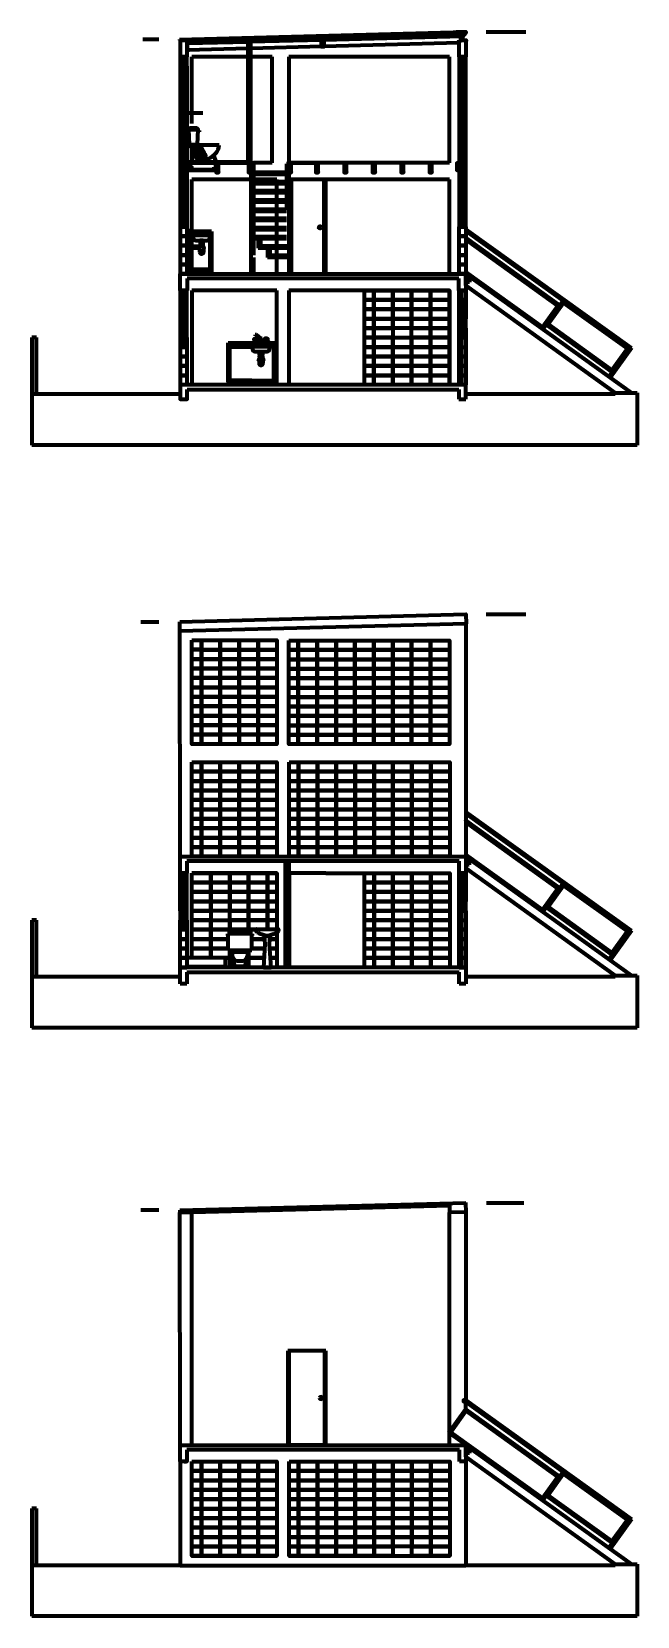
# Model space of a CAD drawing. Header units: millimetres. Extents: x 21.4 to 34.2, y 3.4 to 37.
import ezdxf

# ---------------------------------------------------------------- set-up
doc = ezdxf.new("R2010")
doc.units = ezdxf.units.MM
doc.layers.add('freecad trace layer', color=30, linetype='Continuous', lineweight=100)
doc.layers.add('grid', color=7, linetype='Continuous')
doc.layers.get('grid').off()

# ---------------------------------------------------------------- blocks, each defined once
blk = doc.blocks.new('A$C1769229921')
at = {"layer": 'freecad trace layer'}
for p, q in [((2.691, 33.41), (2.353, 33.41)), ((3.128, 33.41), (9.178, 33.567)), ((3.128, 33.392), (9.179, 33.549)), ((3.128, 33.41), (3.128, 33.392)), ((3.286, 33.391), (3.285, 33.391)), ((3.286, 33.391), (6.156, 33.466)), ((3.286, 33.381), (6.156, 33.456)), ((3.286, 33.391), (3.287, 33.241)), ((3.286, 33.238), (3.289, 33.238)), ((3.287, 33.241), (3.291, 33.241)), ((3.288, 33.38), (3.339, 33.331)), ((3.338, 33.381), (3.289, 33.329)), ((3.289, 33.328), (4.578, 33.361)), ((3.291, 33.241), (3.291, 33.192)), ((4.243, 33.403), (4.294, 33.354)), ((4.293, 33.405), (4.244, 33.353)), ((4.58, 30.811), (4.58, 33.415)), ((4.638, 33.364), (6.133, 33.403)), ((4.64, 30.811), (4.64, 33.417)), ((4.641, 33.227), (6.132, 33.265)), ((5.243, 33.431), (5.294, 33.381)), ((5.292, 33.432), (5.244, 33.38)), ((6.184, 33.454), (6.132, 33.254)), ((6.134, 33.454), (6.182, 33.254)), ((6.156, 33.456), (6.156, 33.466)), ((6.156, 33.454), (6.156, 33.454)), ((6.159, 33.466), (9.115, 33.543)), ((6.159, 33.456), (9.114, 33.533)), ((6.159, 33.456), (6.159, 33.466)), ((6.182, 33.266), (9.04, 33.342)), ((6.183, 33.403), (9.114, 33.479)), ((7.242, 33.482), (7.293, 33.432)), ((7.292, 33.483), (7.243, 33.431)), ((8.242, 33.509), (8.293, 33.459)), ((8.291, 33.51), (8.243, 33.458)), ((8.984, 33.568), (8.984, 33.565)), ((8.986, 33.528), (9.037, 33.478)), ((9.036, 33.529), (8.987, 33.477)), ((8.995, 33.34), (8.995, 33.337)), ((9.113, 33.392), (9.04, 33.392)), ((9.04, 33.392), (9.04, 33.342)), ((9.045, 33.387), (9.042, 33.387)), ((9.114, 33.533), (9.114, 33.543)), ((9.178, 33.567), (9.179, 33.549)), ((9.192, 33.374), (9.189, 33.374)), ((9.619, 33.573), (10.457, 33.573)), ((3.145, 32.841), (3.145, 33.041)), ((3.225, 33.041), (3.275, 33.042)), ((3.225, 31.841), (3.225, 33.041)), ((3.225, 33.026), (3.275, 33.027)), ((3.275, 29.441), (3.275, 33.041)), ((3.285, 32.841), (3.285, 33.042)), ((3.291, 33.192), (4.577, 33.225)), ((3.336, 33.191), (3.336, 33.188)), ((3.39, 31.631), (3.39, 33.041)), ((4.58, 33.041), (3.39, 33.041)), ((5.09, 33.041), (4.64, 33.041)), ((8.84, 33.041), (5.44, 33.041)), ((9.045, 33.041), (9.045, 30.441)), ((9.185, 33.041), (9.045, 33.041)), ((9.055, 29.441), (9.055, 33.041)), ((9.105, 33.026), (9.055, 33.026)), ((9.105, 29.441), (9.105, 33.041)), ((9.185, 29.441), (9.185, 33.041)), ((3.145, 32.641), (3.145, 32.841)), ((3.145, 32.841), (3.225, 32.841)), ((3.145, 32.441), (3.145, 32.641)), ((3.145, 32.641), (3.225, 32.641)), ((3.19, 32.641), (3.145, 32.641)), ((3.275, 32.641), (3.285, 32.641)), ((3.285, 32.841), (3.285, 32.241)), ((9.055, 32.841), (9.045, 32.841)), ((9.055, 32.641), (9.045, 32.641)), ((9.105, 32.841), (9.185, 32.841)), ((9.105, 32.641), (9.185, 32.641)), ((9.105, 32.641), (9.185, 32.641)), ((9.105, 32.641), (9.185, 32.641)), ((9.185, 32.841), (9.145, 32.841)), ((9.185, 32.641), (9.145, 32.641)), ((9.185, 32.641), (9.145, 32.641)), ((9.185, 32.641), (9.145, 32.641)), ((3.145, 29.441), (3.145, 32.441)), ((3.145, 32.441), (3.185, 32.441)), ((3.19, 32.441), (3.145, 32.441)), ((3.225, 32.441), (3.145, 32.441)), ((3.145, 32.241), (3.225, 32.241)), ((3.225, 32.241), (3.145, 32.241)), ((3.285, 32.241), (3.275, 32.241)), ((3.285, 32.241), (3.285, 32.041)), ((9.055, 32.441), (9.045, 32.441)), ((9.055, 32.241), (9.045, 32.241)), ((9.105, 32.441), (9.185, 32.441)), ((9.105, 32.441), (9.185, 32.441)), ((9.105, 32.241), (9.185, 32.241)), ((9.185, 32.241), (9.105, 32.241)), ((9.185, 32.441), (9.145, 32.441)), ((9.185, 32.441), (9.145, 32.441)), ((9.185, 32.241), (9.145, 32.241)), ((9.145, 32.241), (9.185, 32.241)), ((3.145, 32.041), (3.225, 32.041)), ((3.225, 32.041), (3.145, 32.041)), ((3.285, 32.041), (3.275, 32.041)), ((3.275, 32.041), (3.285, 32.041)), ((3.285, 32.041), (3.285, 31.841)), ((9.055, 32.041), (9.045, 32.041)), ((9.185, 32.041), (9.105, 32.041)), ((9.145, 32.041), (9.185, 32.041)), ((3.145, 31.841), (3.225, 31.841)), ((3.145, 31.641), (3.225, 31.641)), ((3.225, 31.856), (3.275, 31.856)), ((3.225, 29.441), (3.225, 31.841)), ((3.225, 31.841), (3.275, 31.841)), ((3.275, 31.856), (3.624, 31.856)), ((3.275, 31.841), (3.285, 31.841)), ((3.275, 31.641), (3.285, 31.641)), ((3.285, 31.841), (3.285, 30.441)), ((9.055, 31.841), (9.045, 31.841)), ((9.055, 31.641), (9.045, 31.641)), ((9.105, 31.841), (9.055, 31.841)), ((9.105, 31.826), (9.055, 31.826)), ((9.105, 31.841), (9.185, 31.841)), ((9.185, 31.641), (9.105, 31.641)), ((3.225, 31.441), (3.145, 31.441)), ((3.225, 31.241), (3.145, 31.241)), ((3.275, 31.441), (3.285, 31.441)), ((3.275, 31.241), (3.285, 31.241)), ((3.316, 31.499), (3.52, 31.499)), ((3.542, 31.451), (3.52, 31.452)), ((3.521, 31.479), (3.542, 31.479)), ((3.542, 31.479), (3.542, 31.451)), ((9.055, 31.441), (9.045, 31.441)), ((9.055, 31.241), (9.045, 31.241)), ((9.105, 31.441), (9.185, 31.441)), ((9.185, 31.441), (9.105, 31.441)), ((9.105, 31.241), (9.185, 31.241)), ((9.185, 31.241), (9.105, 31.241)), ((3.225, 31.041), (3.145, 31.041)), ((3.145, 31.041), (3.225, 31.041)), ((3.275, 31.041), (3.285, 31.041)), ((3.39, 31.183), (3.39, 31.183)), ((3.39, 30.811), (3.39, 31.081)), ((3.392, 31.077), (3.392, 30.811)), ((9.045, 31.041), (9.045, 30.841)), ((9.055, 31.041), (9.045, 31.041)), ((9.185, 31.041), (9.105, 31.041)), ((9.105, 31.041), (9.185, 31.041)), ((3.225, 30.841), (3.145, 30.841)), ((3.145, 30.641), (3.225, 30.641)), ((3.225, 30.656), (3.275, 30.656)), ((3.225, 30.641), (3.275, 30.641)), ((3.275, 30.841), (3.285, 30.841)), ((3.275, 30.641), (3.285, 30.641)), ((4.64, 30.811), (3.285, 30.811)), ((3.285, 30.811), (3.285, 30.791)), ((4.69, 30.791), (3.285, 30.791)), ((3.335, 30.791), (3.285, 30.641)), ((3.285, 30.791), (3.335, 30.641)), ((3.385, 30.701), (3.335, 30.651)), ((3.335, 30.701), (3.385, 30.651)), ((3.335, 30.651), (3.905, 30.651)), ((3.335, 30.641), (3.905, 30.641)), ((3.905, 30.701), (3.855, 30.651)), ((3.855, 30.701), (3.905, 30.651)), ((3.955, 30.791), (3.905, 30.591)), ((3.905, 30.791), (3.955, 30.591)), ((4.64, 30.791), (4.59, 30.591)), ((4.59, 30.791), (4.64, 30.591)), ((4.64, 30.791), (4.64, 30.811)), ((4.69, 30.791), (4.64, 30.791)), ((4.64, 30.771), (4.64, 29.796)), ((5.09, 30.792), (4.69, 30.792)), ((4.69, 30.791), (4.69, 29.796)), ((4.69, 30.596), (5.39, 30.596)), ((5.39, 30.771), (5.39, 29.796)), ((5.44, 30.771), (5.39, 30.771)), ((8.84, 30.792), (5.44, 30.792)), ((5.44, 30.792), (6.04, 30.792)), ((5.44, 30.791), (5.49, 30.591)), ((5.49, 30.791), (5.44, 30.591)), ((5.44, 30.771), (5.44, 28.441)), ((6.015, 30.791), (6.065, 30.591)), ((6.065, 30.791), (6.015, 30.591)), ((6.615, 30.791), (6.665, 30.591)), ((6.665, 30.791), (6.615, 30.591)), ((7.215, 30.791), (7.265, 30.591)), ((7.265, 30.791), (7.215, 30.591)), ((7.815, 30.791), (7.865, 30.591)), ((7.865, 30.791), (7.815, 30.591)), ((8.415, 30.791), (8.465, 30.591)), ((8.465, 30.791), (8.415, 30.591)), ((8.995, 30.791), (9.045, 30.641)), ((9.045, 30.791), (8.995, 30.641)), ((9.045, 30.841), (9.045, 30.641)), ((9.055, 30.841), (9.045, 30.841)), ((9.055, 30.641), (9.045, 30.641)), ((9.05, 30.646), (9.05, 30.646)), ((9.105, 30.641), (9.055, 30.641)), ((9.105, 30.626), (9.055, 30.626)), ((9.105, 30.841), (9.185, 30.841)), ((9.185, 30.841), (9.105, 30.841)), ((9.185, 30.641), (9.105, 30.641)), ((9.105, 30.641), (9.185, 30.641)), ((3.145, 30.441), (3.19, 30.441)), ((3.225, 30.441), (3.145, 30.441)), ((3.19, 30.241), (3.145, 30.241)), ((3.145, 30.241), (3.225, 30.241)), ((3.275, 30.441), (3.285, 30.441)), ((3.275, 30.241), (3.285, 30.241)), ((3.285, 30.441), (3.285, 30.241)), ((3.285, 30.241), (3.285, 30.041)), ((4.64, 30.442), (3.39, 30.442)), ((3.39, 29.341), (3.39, 30.442)), ((5.39, 30.546), (4.69, 30.546)), ((5.19, 30.442), (4.69, 30.442)), ((4.69, 30.401), (5.39, 30.401)), ((5.39, 30.351), (4.69, 30.351)), ((8.84, 30.442), (5.44, 30.442)), ((5.488, 28.541), (5.488, 30.442)), ((5.488, 30.441), (5.488, 28.441)), ((6.188, 30.441), (5.488, 30.441)), ((6.188, 28.541), (6.188, 30.442)), ((6.188, 28.441), (6.188, 30.441)), ((6.223, 28.441), (6.223, 30.442)), ((8.84, 28.441), (8.84, 30.442)), ((9.045, 30.441), (9.045, 30.241)), ((9.055, 30.441), (9.045, 30.441)), ((9.045, 30.241), (9.045, 30.041)), ((9.055, 30.241), (9.045, 30.241)), ((9.105, 30.441), (9.185, 30.441)), ((9.185, 30.441), (9.105, 30.441)), ((9.185, 30.241), (9.105, 30.241)), ((9.105, 30.241), (9.185, 30.241)), ((3.225, 30.041), (3.145, 30.041)), ((3.275, 30.041), (3.285, 30.041)), ((3.285, 30.041), (3.285, 29.841)), ((4.69, 30.206), (5.39, 30.206)), ((5.39, 30.156), (4.69, 30.156)), ((4.69, 30.011), (5.39, 30.011)), ((5.39, 29.961), (4.69, 29.961)), ((9.045, 30.041), (9.045, 29.841)), ((9.055, 30.041), (9.045, 30.041)), ((9.105, 30.041), (9.185, 30.041)), ((3.145, 29.841), (3.225, 29.841)), ((3.225, 29.641), (3.145, 29.641)), ((3.145, 29.641), (3.225, 29.641)), ((3.275, 29.841), (3.285, 29.841)), ((3.275, 29.641), (3.285, 29.641)), ((3.285, 29.841), (3.285, 29.441)), ((4.69, 29.816), (5.39, 29.816)), ((5.39, 29.766), (4.69, 29.766)), ((9.045, 29.841), (9.045, 29.441)), ((9.055, 29.841), (9.045, 29.841)), ((9.055, 29.641), (9.045, 29.641)), ((9.185, 29.841), (9.105, 29.841)), ((9.185, 29.641), (9.105, 29.641)), ((9.145, 29.641), (9.185, 29.641)), ((3.145, 29.441), (3.195, 29.441)), ((3.285, 29.441), (3.145, 29.441)), ((3.285, 29.441), (3.145, 29.441)), ((3.225, 29.456), (3.275, 29.456)), ((3.225, 29.441), (3.275, 29.441)), ((3.299, 29.397), (3.324, 29.397)), ((3.299, 29.397), (3.299, 29.291)), ((3.804, 29.291), (3.299, 29.291)), ((3.306, 29.286), (3.306, 28.441)), ((3.801, 29.286), (3.306, 29.286)), ((3.324, 29.341), (3.324, 29.397)), ((3.324, 29.397), (3.324, 29.341)), ((3.804, 29.341), (3.324, 29.341)), ((3.771, 29.256), (3.336, 29.256)), ((3.336, 29.256), (3.336, 28.535)), ((3.39, 29.286), (3.39, 29.291)), ((3.39, 28.535), (3.39, 29.256)), ((3.771, 29.256), (3.771, 28.535)), ((3.801, 29.286), (3.801, 28.441)), ((3.804, 29.341), (3.804, 29.291)), ((9.045, 29.441), (9.185, 29.441)), ((9.105, 29.456), (9.055, 29.456)), ((9.105, 29.441), (9.055, 29.441)), ((9.19, 29.391), (9.185, 29.391)), ((9.19, 29.354), (9.185, 29.354)), ((9.19, 29.391), (12.69, 26.872)), ((9.19, 29.354), (12.648, 26.865)), ((3.547, 28.988), (3.411, 28.988)), ((3.562, 29.023), (3.419, 29.023)), ((3.553, 28.97), (3.553, 28.905)), ((3.569, 29.118), (3.569, 29.138)), ((3.569, 29.065), (3.569, 29.088)), ((3.569, 29.038), (3.569, 29.04)), ((3.619, 29.038), (3.569, 29.038)), ((3.619, 29.118), (3.619, 29.138)), ((3.619, 29.065), (3.619, 29.088)), ((3.619, 29.038), (3.619, 29.04)), ((3.635, 28.97), (3.635, 28.905)), ((3.14, 28.441), (9.19, 28.441)), ((3.14, 28.091), (3.14, 28.441)), ((9.04, 28.341), (3.29, 28.341)), ((3.29, 28.341), (3.29, 28.091)), ((3.771, 28.535), (3.336, 28.535)), ((3.771, 28.505), (3.336, 28.505)), ((3.336, 28.505), (3.336, 28.441)), ((3.39, 28.441), (3.39, 28.505)), ((3.771, 28.505), (3.771, 28.441)), ((9.04, 28.091), (9.04, 28.341)), ((9.19, 28.441), (12.69, 25.921)), ((9.19, 28.194), (9.19, 28.441)), ((9.19, 28.441), (9.19, 28.091)), ((9.265, 28.367), (9.19, 28.367)), ((9.265, 28.267), (9.19, 28.267)), ((9.195, 28.367), (9.195, 28.267)), ((9.245, 28.342), (9.215, 28.342)), ((9.245, 28.292), (9.215, 28.292)), ((9.23, 28.327), (9.23, 28.357)), ((9.23, 28.307), (9.23, 28.277)), ((9.265, 28.367), (9.265, 28.267)), ((3.29, 28.091), (3.14, 28.091)), ((3.145, 26.891), (3.145, 28.093)), ((3.145, 27.991), (3.145, 27.891)), ((3.145, 27.891), (3.225, 27.891)), ((3.225, 26.891), (3.225, 28.091)), ((3.225, 28.091), (3.275, 28.091)), ((3.225, 28.076), (3.275, 28.076)), ((3.275, 26.891), (3.275, 28.091)), ((3.285, 27.091), (3.285, 28.091)), ((3.39, 28.091), (3.39, 26.091)), ((8.84, 26.091), (8.84, 28.091)), ((9.04, 28.091), (9.19, 28.091)), ((9.19, 28.091), (9.04, 28.091)), ((9.045, 27.091), (9.045, 28.091)), ((9.045, 27.891), (9.045, 28.091)), ((9.045, 28.091), (9.185, 28.091)), ((9.055, 27.891), (9.045, 27.891)), ((9.105, 28.091), (9.055, 28.091)), ((9.055, 26.091), (9.055, 28.091)), ((9.105, 28.076), (9.055, 28.076)), ((9.105, 26.091), (9.105, 28.091)), ((9.185, 27.891), (9.105, 27.891)), ((9.185, 27.891), (9.105, 27.891)), ((9.185, 28.091), (9.185, 27.891)), ((9.185, 27.891), (9.185, 27.691)), ((9.185, 27.691), (9.185, 27.891)), ((9.19, 28.194), (12.348, 25.921)), ((3.145, 27.691), (3.225, 27.691)), ((3.225, 27.691), (3.145, 27.691)), ((9.105, 27.691), (9.185, 27.691)), ((9.185, 27.691), (9.105, 27.691)), ((9.185, 27.691), (9.185, 27.491)), ((9.185, 27.491), (9.185, 27.691)), ((3.145, 27.491), (3.225, 27.491)), ((3.225, 27.491), (3.145, 27.491)), ((3.145, 27.291), (3.225, 27.291)), ((3.225, 27.291), (3.145, 27.291)), ((9.105, 27.491), (9.185, 27.491)), ((9.185, 27.491), (9.105, 27.491)), ((9.185, 27.291), (9.105, 27.291)), ((9.105, 27.291), (9.185, 27.291)), ((9.185, 27.291), (9.185, 27.491)), ((9.185, 27.091), (9.185, 27.291)), ((9.185, 27.291), (9.185, 27.091)), ((0.1, 27.093), (0, 27.093)), ((0, 27.093), (0, 25.991)), ((0.1, 27.093), (0, 27.093)), ((0, 27.093), (0, 25.891)), ((0.1, 25.991), (0.1, 27.093)), ((0.1, 25.891), (0.1, 27.093)), ((3.145, 27.091), (3.225, 27.091)), ((3.225, 27.091), (3.145, 27.091)), ((3.285, 26.891), (3.145, 26.891)), ((3.225, 26.906), (3.275, 26.906)), ((3.225, 26.891), (3.275, 26.891)), ((3.275, 27.091), (3.285, 27.091)), ((3.285, 27.091), (3.285, 26.891)), ((4.159, 26.982), (5.157, 26.982)), ((4.159, 26.932), (4.159, 26.982)), ((4.159, 26.932), (5.157, 26.932)), ((4.159, 26.156), (4.159, 26.924)), ((4.159, 26.924), (4.658, 26.924)), ((4.189, 26.186), (4.189, 26.894)), ((4.189, 26.894), (4.658, 26.894)), ((5.157, 26.924), (4.658, 26.924)), ((5.127, 26.894), (4.658, 26.894)), ((4.757, 27.152), (4.731, 27.152)), ((4.731, 27.152), (4.731, 27.139)), ((4.731, 27.139), (4.757, 27.139)), ((4.731, 27.139), (4.731, 27.126)), ((4.731, 27.126), (4.757, 27.126)), ((4.737, 27.008), (4.737, 27.021)), ((4.745, 27.126), (4.835, 27.048)), ((4.861, 27.061), (4.757, 27.152)), ((4.757, 27.139), (4.757, 27.152)), ((4.757, 27.139), (4.861, 27.048)), ((4.757, 27.126), (4.757, 27.139)), ((4.763, 27.021), (4.763, 27.008)), ((4.835, 27.048), (4.861, 27.048)), ((4.835, 27.048), (4.835, 27.008)), ((4.874, 27.074), (4.846, 27.074)), ((4.861, 27.048), (4.861, 27.061)), ((4.874, 27.008), (4.874, 27.074)), ((4.946, 27.021), (4.946, 27.008)), ((4.972, 27.008), (4.972, 27.021)), ((5.127, 26.186), (5.127, 26.894)), ((5.157, 26.932), (5.157, 26.982)), ((5.157, 26.156), (5.157, 26.924)), ((9.045, 26.891), (9.045, 27.091)), ((9.105, 26.906), (9.055, 26.906)), ((9.105, 26.891), (9.055, 26.891)), ((9.105, 27.091), (9.185, 27.091)), ((9.105, 26.891), (9.185, 26.891)), ((9.185, 27.091), (9.185, 26.891)), ((9.185, 26.891), (9.185, 26.691)), ((12.648, 26.865), (12.215, 26.263)), ((12.69, 26.872), (12.239, 26.245)), ((4.811, 26.612), (4.811, 26.547)), ((4.827, 26.76), (4.827, 26.779)), ((4.827, 26.706), (4.827, 26.729)), ((4.827, 26.68), (4.827, 26.682)), ((4.827, 26.68), (4.877, 26.68)), ((4.877, 26.76), (4.877, 26.779)), ((4.877, 26.706), (4.877, 26.729)), ((4.877, 26.68), (4.877, 26.682)), ((4.893, 26.612), (4.893, 26.547)), ((9.185, 26.691), (9.105, 26.691)), ((9.105, 26.691), (9.185, 26.691)), ((9.185, 26.691), (9.185, 26.491)), ((9.045, 26.091), (9.045, 26.291)), ((9.045, 26.291), (9.055, 26.291)), ((9.185, 26.491), (9.105, 26.491)), ((9.105, 26.491), (9.185, 26.491)), ((9.185, 26.291), (9.105, 26.291)), ((9.105, 26.291), (9.185, 26.291)), ((9.185, 26.491), (9.185, 26.291)), ((9.185, 26.291), (9.185, 26.091)), ((3.14, 25.891), (0, 25.891)), ((0, 25.891), (0, 24.812)), ((4.159, 26.156), (4.159, 26.091)), ((4.189, 26.186), (5.127, 26.186)), ((4.658, 26.186), (4.189, 26.186)), ((4.189, 26.156), (4.189, 26.091)), ((4.658, 26.156), (4.189, 26.156)), ((4.189, 26.156), (5.127, 26.156)), ((4.658, 26.156), (5.127, 26.156)), ((5.127, 26.156), (5.127, 26.091)), ((5.157, 26.156), (5.157, 26.091)), ((9.04, 25.991), (9.04, 25.791)), ((9.185, 26.091), (9.045, 26.091)), ((9.19, 25.791), (9.19, 26.091)), ((12.348, 25.891), (9.19, 25.891)), ((12.348, 25.921), (12.815, 25.921)), ((12.348, 25.921), (12.348, 25.891)), ((12.815, 25.921), (12.815, 24.812)), ((9.04, 25.791), (9.19, 25.791)), ((12.815, 24.812), (0, 24.812)), ((8.984, 21.224), (8.984, 21.221)), ((9.617, 21.231), (10.459, 21.231)), ((2.691, 21.066), (2.312, 21.066)), ((3.133, 20.873), (3.133, 21.072)), ((9.189, 21.03), (3.133, 20.873)), ((9.192, 21.03), (9.189, 21.03)), ((9.19, 17.047), (12.69, 14.528)), ((9.19, 17.01), (12.648, 14.521)), ((3.14, 16.096), (3.28, 16.096)), ((3.14, 15.747), (3.14, 16.096)), ((3.28, 15.997), (3.28, 15.747)), ((5.365, 15.997), (5.365, 15.758)), ((5.44, 15.997), (5.44, 15.758)), ((9.045, 16.097), (9.185, 16.097)), ((9.045, 15.748), (9.045, 15.997)), ((9.185, 16.097), (9.185, 15.748)), ((9.26, 16.023), (9.185, 16.023)), ((9.26, 15.923), (9.185, 15.923)), ((9.19, 16.097), (12.69, 13.577)), ((9.19, 16.023), (9.19, 15.923)), ((9.19, 15.85), (12.348, 13.577)), ((9.24, 15.998), (9.21, 15.998)), ((9.24, 15.948), (9.21, 15.948)), ((9.225, 15.983), (9.225, 16.013)), ((9.225, 15.963), (9.225, 15.933)), ((9.26, 16.023), (9.26, 15.923)), ((3.14, 15.548), (3.14, 15.748)), ((3.14, 15.748), (3.22, 15.748)), ((3.14, 15.748), (3.14, 15.548)), ((3.28, 15.747), (3.14, 15.747)), ((3.22, 15.548), (3.14, 15.548)), ((3.14, 15.348), (3.14, 15.548)), ((3.14, 15.548), (3.22, 15.548)), ((3.14, 15.548), (3.14, 15.348)), ((3.22, 14.548), (3.22, 15.747)), ((3.22, 15.732), (3.27, 15.732)), ((3.225, 15.747), (3.275, 15.747)), ((3.27, 14.548), (3.27, 15.747)), ((3.28, 14.748), (3.28, 15.747)), ((5.19, 15.748), (3.39, 15.748)), ((4.99, 15.748), (4.99, 14.561)), ((4.99, 15.748), (4.99, 14.561)), ((5.44, 15.758), (5.365, 15.758)), ((5.365, 15.758), (5.365, 13.754)), ((5.437, 15.748), (5.387, 15.748)), ((5.44, 15.758), (5.44, 13.748)), ((5.453, 13.748), (5.453, 15.748)), ((6.223, 15.748), (5.453, 15.748)), ((6.223, 15.748), (7.04, 15.748)), ((7.045, 13.748), (7.045, 15.748)), ((8.845, 15.748), (8.845, 13.748)), ((9.045, 14.748), (9.045, 15.748)), ((9.185, 15.748), (9.045, 15.748)), ((9.101, 15.748), (9.051, 15.748)), ((9.055, 14.548), (9.055, 15.748)), ((9.055, 13.748), (9.055, 15.748)), ((9.105, 15.733), (9.055, 15.733)), ((9.105, 14.548), (9.105, 15.748)), ((9.105, 13.748), (9.105, 15.748)), ((9.185, 15.748), (9.105, 15.748)), ((9.105, 15.548), (9.185, 15.548)), ((9.185, 15.548), (9.105, 15.548)), ((9.185, 15.748), (9.185, 15.548)), ((9.185, 15.548), (9.185, 15.748)), ((9.185, 15.548), (9.185, 15.348)), ((9.185, 15.348), (9.185, 15.548)), ((3.14, 15.148), (3.14, 15.348)), ((3.14, 15.348), (3.22, 15.348)), ((3.22, 15.348), (3.14, 15.348)), ((3.14, 15.348), (3.14, 15.148)), ((3.14, 14.948), (3.14, 15.148)), ((3.14, 15.148), (3.22, 15.148)), ((3.22, 15.148), (3.14, 15.148)), ((9.105, 15.348), (9.185, 15.348)), ((9.185, 15.348), (9.105, 15.348)), ((9.105, 15.148), (9.185, 15.148)), ((9.185, 15.148), (9.105, 15.148)), ((9.185, 15.348), (9.185, 15.148)), ((9.185, 15.148), (9.185, 15.348)), ((9.185, 14.948), (9.185, 15.148)), ((3.22, 14.948), (3.14, 14.948)), ((3.14, 14.948), (3.14, 14.748)), ((9.105, 14.948), (9.185, 14.948)), ((9.185, 14.948), (9.185, 14.748)), ((0, 14.75), (0, 13.648)), ((0, 14.75), (0, 13.548)), ((0.1, 14.75), (0, 14.75)), ((0.1, 14.75), (0, 14.75)), ((0.1, 13.648), (0.1, 14.75)), ((0.1, 13.548), (0.1, 14.75)), ((3.14, 14.548), (3.14, 14.748)), ((3.14, 14.748), (3.22, 14.748)), ((3.28, 14.548), (3.14, 14.548)), ((3.22, 14.563), (3.27, 14.563)), ((3.22, 14.548), (3.27, 14.548)), ((3.27, 14.748), (3.28, 14.748)), ((3.28, 14.748), (3.28, 14.548)), ((4.407, 14.459), (4.14, 14.459)), ((4.14, 14.459), (4.14, 14.421)), ((4.674, 14.459), (4.407, 14.459)), ((4.674, 14.421), (4.674, 14.459)), ((4.744, 14.527), (4.744, 14.551)), ((4.771, 14.498), (4.748, 14.515)), ((4.754, 14.561), (5.215, 14.561)), ((4.934, 14.425), (4.851, 14.455)), ((5.118, 14.455), (5.035, 14.425)), ((5.19, 14.492), (5.19, 14.348)), ((5.221, 14.515), (5.198, 14.498)), ((5.225, 14.551), (5.225, 14.527)), ((9.045, 14.548), (9.045, 14.748)), ((9.045, 14.748), (9.055, 14.748)), ((9.045, 14.348), (9.045, 14.548)), ((9.045, 14.548), (9.185, 14.548)), ((9.185, 14.548), (9.045, 14.548)), ((9.105, 14.563), (9.055, 14.563)), ((9.105, 14.748), (9.185, 14.748)), ((9.185, 14.748), (9.185, 14.548)), ((9.185, 14.548), (9.185, 14.348)), ((12.648, 14.521), (12.215, 13.919)), ((12.69, 14.528), (12.239, 13.901)), ((3.39, 14.148), (3.79, 14.148)), ((3.39, 13.961), (3.39, 14.148)), ((3.79, 14.148), (3.79, 13.961)), ((3.79, 13.961), (3.79, 14.148)), ((3.79, 14.148), (4.153, 14.148)), ((4.14, 14.421), (4.153, 14.421)), ((4.153, 14.421), (4.153, 14.116)), ((4.153, 14.116), (4.28, 14.116)), ((4.19, 14.116), (4.19, 13.948)), ((4.28, 14.103), (4.204, 14.103)), ((4.204, 14.103), (4.204, 14.078)), ((4.28, 14.116), (4.534, 14.116)), ((4.28, 14.116), (4.28, 14.103)), ((4.343, 14.103), (4.28, 14.103)), ((4.343, 14.103), (4.343, 14.078)), ((4.47, 14.103), (4.47, 14.078)), ((4.47, 14.103), (4.534, 14.103)), ((4.534, 14.103), (4.534, 14.116)), ((4.534, 14.116), (4.661, 14.116)), ((4.61, 14.103), (4.534, 14.103)), ((4.61, 14.078), (4.61, 14.103)), ((4.661, 14.116), (4.661, 14.421)), ((4.661, 14.421), (4.674, 14.421)), ((4.927, 14.348), (4.661, 14.348)), ((4.661, 14.348), (4.927, 14.348)), ((4.661, 14.148), (4.929, 14.148)), ((4.929, 14.148), (4.661, 14.148)), ((5.04, 14.148), (5.19, 14.148)), ((5.19, 14.148), (5.04, 14.148)), ((5.19, 14.348), (5.041, 14.348)), ((5.041, 14.348), (5.19, 14.348)), ((5.19, 14.348), (5.19, 14.148)), ((5.19, 14.148), (5.19, 13.948)), ((9.055, 14.348), (9.045, 14.348)), ((9.105, 14.348), (9.185, 14.348)), ((9.185, 14.348), (9.105, 14.348)), ((9.105, 14.148), (9.185, 14.148)), ((9.185, 14.148), (9.105, 14.148)), ((9.185, 14.348), (9.185, 14.148)), ((9.185, 14.148), (9.185, 13.948)), ((3.293, 13.961), (3.28, 13.961)), ((3.293, 13.961), (4.093, 13.961)), ((3.293, 13.761), (3.293, 13.961)), ((4.093, 13.961), (4.093, 13.761)), ((4.093, 13.948), (4.19, 13.948)), ((4.19, 13.948), (4.093, 13.948)), ((4.19, 13.948), (4.19, 13.748)), ((4.204, 14.078), (4.216, 14.078)), ((4.216, 14.078), (4.597, 14.078)), ((4.216, 14.078), (4.216, 14.04)), ((4.229, 14.027), (4.242, 14.027)), ((4.242, 14.027), (4.242, 14.014)), ((4.305, 13.773), (4.242, 13.773)), ((4.242, 13.773), (4.242, 13.748)), ((4.28, 13.924), (4.28, 13.824)), ((4.305, 13.798), (4.305, 13.773)), ((4.305, 13.773), (4.508, 13.773)), ((4.369, 13.887), (4.445, 13.887)), ((4.508, 13.773), (4.508, 13.798)), ((4.572, 13.773), (4.508, 13.773)), ((4.534, 13.824), (4.534, 13.924)), ((4.572, 14.014), (4.572, 14.027)), ((4.572, 14.027), (4.585, 14.027)), ((4.572, 13.748), (4.572, 13.773)), ((4.59, 13.948), (4.59, 14.028)), ((4.917, 13.948), (4.59, 13.948)), ((4.59, 13.748), (4.59, 13.948)), ((4.59, 13.948), (4.917, 13.948)), ((4.597, 14.04), (4.597, 14.078)), ((4.597, 14.078), (4.61, 14.078)), ((5.19, 13.948), (5.052, 13.948)), ((5.052, 13.948), (5.19, 13.948)), ((5.19, 13.948), (5.19, 13.748)), ((9.045, 13.748), (9.045, 13.948)), ((9.045, 13.948), (9.055, 13.948)), ((9.105, 13.948), (9.185, 13.948)), ((9.185, 13.948), (9.105, 13.948)), ((9.185, 13.948), (9.185, 13.748)), ((3.14, 13.548), (0, 13.548)), ((0, 13.548), (0, 12.468)), ((3.14, 13.748), (3.28, 13.748)), ((3.14, 13.398), (3.14, 13.748)), ((9.045, 13.748), (3.28, 13.748)), ((3.28, 13.648), (9.045, 13.648)), ((3.28, 13.648), (3.28, 13.398)), ((4.093, 13.761), (3.293, 13.761)), ((4.99, 13.748), (4.59, 13.748)), ((5.19, 13.748), (4.99, 13.748)), ((5.437, 13.754), (5.387, 13.754)), ((9.045, 13.747), (9.045, 13.748)), ((9.185, 13.748), (9.045, 13.748)), ((9.045, 13.747), (9.185, 13.747)), ((9.045, 13.398), (9.045, 13.648)), ((9.185, 13.748), (9.185, 13.448)), ((9.185, 13.747), (9.185, 13.398)), ((12.348, 13.548), (9.19, 13.548)), ((12.348, 13.577), (12.815, 13.577)), ((12.348, 13.577), (12.348, 13.548)), ((12.815, 13.577), (12.815, 12.468)), ((12.815, 13.548), (12.815, 12.468)), ((3.28, 13.398), (3.14, 13.398)), ((9.185, 13.398), (9.045, 13.398)), ((12.815, 12.468), (0, 12.468)), ((9.192, 8.562), (9.187, 8.761)), ((9.621, 8.761), (10.416, 8.761)), ((2.693, 8.604), (2.311, 8.604)), ((3.133, 8.553), (8.84, 8.701)), ((3.133, 8.603), (3.133, 8.553)), ((3.137, 8.405), (3.137, 8.553)), ((3.384, 8.559), (3.384, 3.628)), ((8.84, 8.701), (8.84, 8.555)), ((9.192, 8.562), (8.84, 8.555)), ((6.223, 5.628), (5.423, 5.628)), ((9.185, 4.385), (9.185, 4.578)), ((9.19, 4.578), (9.185, 4.578)), ((9.19, 4.578), (12.69, 2.059)), ((9.19, 4.392), (9.19, 4.578)), ((9.19, 4.541), (12.648, 2.053)), ((9.05, 3.628), (9.19, 3.628)), ((9.05, 3.279), (9.05, 3.528)), ((9.19, 3.628), (12.69, 1.108)), ((9.19, 3.382), (9.19, 3.628)), ((9.19, 3.628), (9.19, 3.279)), ((9.265, 3.554), (9.19, 3.554)), ((9.265, 3.454), (9.19, 3.454)), ((9.19, 3.382), (12.348, 1.108)), ((9.195, 3.554), (9.195, 3.454)), ((9.245, 3.529), (9.215, 3.529)), ((9.245, 3.479), (9.215, 3.479)), ((9.23, 3.514), (9.23, 3.544)), ((9.23, 3.494), (9.23, 3.464)), ((9.265, 3.554), (9.265, 3.454)), ((3.14, 3.279), (3.14, 1.079)), ((3.225, 3.279), (3.275, 3.279)), ((9.19, 3.279), (9.05, 3.279)), ((9.19, 3.279), (9.19, 1.079)), ((0, 2.281), (0, 1.179)), ((0, 2.281), (0, 1.079)), ((0.1, 2.281), (0, 2.281)), ((0.1, 2.281), (0, 2.281)), ((0.1, 1.179), (0.1, 2.281)), ((0.1, 1.079), (0.1, 2.281)), ((12.648, 2.053), (12.215, 1.451)), ((12.69, 2.059), (12.239, 1.433)), ((3.14, 1.079), (0, 1.079)), ((0, 1.079), (0, 0)), ((3.383, 1.279), (5.19, 1.279)), ((5.44, 1.279), (8.845, 1.279)), ((12.348, 1.079), (9.19, 1.079)), ((12.348, 1.108), (12.815, 1.108)), ((12.348, 1.108), (12.348, 1.079)), ((12.815, 1.108), (12.815, 0)), ((12.815, 1.108), (12.815, 0)), ((12.815, 0), (0, 0))]:
    blk.add_line(p, q, dxfattribs=at)
at = {"layer": 'freecad trace layer', "ltscale": 0.003}
for p, q in [((4.64, 29.796), (4.64, 28.451)), ((4.69, 29.796), (4.69, 29.036)), ((4.69, 29.621), (5.39, 29.621)), ((5.39, 29.571), (4.69, 29.571)), ((4.69, 29.426), (5.39, 29.426)), ((5.39, 29.376), (4.69, 29.376)), ((4.69, 29.231), (5.39, 29.231)), ((5.39, 29.181), (4.69, 29.181)), ((4.69, 29.181), (4.69, 28.986)), ((4.69, 28.986), (4.69, 28.841)), ((4.79, 29.181), (4.79, 28.986)), ((4.79, 29.036), (5.44, 29.036)), ((5.44, 28.986), (4.79, 28.986)), ((4.84, 29.181), (4.84, 29.036)), ((4.99, 28.986), (4.99, 28.791)), ((5.04, 28.986), (5.04, 28.841)), ((4.69, 28.791), (4.69, 28.441)), ((4.99, 28.841), (5.44, 28.841)), ((5.44, 28.791), (4.99, 28.791))]:
    blk.add_line(p, q, dxfattribs=at)
at = {"layer": 'freecad trace layer', "extrusion": (-4.44089e-16, 5.03198e-31, -1)}
for p, q in [((5.423, 5.628), (5.423, 3.628)), ((5.448, 3.628), (5.448, 5.628)), ((5.448, 3.628), (5.448, 5.628)), ((6.198, 5.628), (5.448, 5.628)), ((6.198, 5.628), (6.198, 3.628)), ((6.198, 5.628), (6.198, 3.628)), ((6.223, 3.628), (6.223, 5.628)), ((6.223, 3.628), (5.423, 3.628)), ((6.198, 3.628), (5.448, 3.628)), ((6.198, 3.628), (5.448, 3.628)), ((6.198, 3.628), (5.448, 3.628))]:
    blk.add_line(p, q, dxfattribs=at)
at = {"layer": 'freecad trace layer'}
for points in [[(8.984, 33.568), (9.185, 33.573), (9.185, 33.546), (9.119, 33.461), (9.119, 33.397), (9.192, 33.397), (9.192, 33.374)], [(3.286, 33.238), (3.286, 33.188), (3.336, 33.188), (3.336, 33.188)], [(3.289, 33.238), (3.289, 33.191), (3.336, 33.191)], [(8.984, 33.565), (9.182, 33.57), (9.182, 33.547), (9.116, 33.463), (9.116, 33.394), (9.189, 33.394), (9.189, 33.374)], [(9.045, 33.387), (9.045, 33.337), (8.995, 33.337), (8.995, 33.337)], [(9.042, 33.387), (9.042, 33.34), (8.995, 33.34)], [(9.114, 33.479), (9.113, 33.392)], [(5.09, 30.792), (5.09, 33.041)], [(5.44, 33.041), (5.44, 30.792)], [(8.84, 30.792), (8.84, 33.041)], [(3.275, 32.841), (3.285, 32.841), (3.285, 32.841), (3.285, 32.841)], [(3.285, 32.441), (3.275, 32.441)], [(3.968, 31.166), (3.493, 31.166), (3.493, 31.182), (3.51, 31.182), (3.521, 31.498), (3.493, 31.53), (3.347, 31.53), (3.316, 31.499), (3.331, 31.183), (3.493, 31.183)], [(3.39, 31.183), (3.369, 31.153), (3.369, 31.124), (3.508, 30.842)], [(3.374, 31.113), (3.471, 31.113), (3.471, 31.122), (3.592, 31.122), (3.627, 31.039), (3.641, 31.006), (3.662, 30.976), (3.677, 30.956), (3.677, 30.937), (3.666, 30.937), (3.649, 30.955), (3.624, 30.987), (3.609, 31.014), (3.595, 31.034), (3.577, 31.047), (3.55, 31.058), (3.517, 31.058), (3.491, 31.055), (3.465, 31.036), (3.449, 31.013), (3.444, 30.994), (3.444, 30.972)], [(3.404, 31.183), (3.404, 31.169), (3.476, 31.169), (3.476, 31.183)], [(3.423, 31.113), (3.465, 31.036)], [(3.445, 31.113), (3.478, 31.046)], [(3.477, 30.905), (3.5, 30.888), (3.518, 30.871), (3.53, 30.861), (3.53, 30.842)], [(3.714, 30.839), (3.508, 30.842), (3.493, 30.827), (3.492, 30.815), (3.906, 30.815), (3.856, 30.954)], [(3.335, 30.701), (3.335, 30.651), (3.385, 30.651), (3.385, 30.701), (3.335, 30.701)], [(3.855, 30.701), (3.855, 30.651), (3.905, 30.651), (3.905, 30.701), (3.855, 30.701)], [(5.19, 30.401), (5.19, 30.442)], [(5.19, 30.206), (5.19, 30.351)], [(5.44, 30.442), (5.44, 28.441)], [(5.19, 30.011), (5.19, 30.156)], [(5.19, 29.816), (5.19, 29.961)], [(5.19, 28.441), (5.19, 29.766)], [(3.419, 29.291), (3.419, 29.286)], [(3.769, 29.286), (3.769, 29.291)], [(3.569, 29.038), (3.547, 28.987), (3.547, 28.982), (3.547, 28.982)], [(3.562, 29.145), (3.565, 29.138), (3.594, 29.138)], [(3.626, 29.145), (3.623, 29.138), (3.594, 29.138)], [(3.619, 29.038), (3.641, 28.987), (3.641, 28.982), (3.641, 28.982)], [(9.185, 29.198), (9.19, 29.205), (11.179, 27.773), (10.816, 27.27), (9.185, 28.444)], [(9.185, 29.147), (9.197, 29.163), (11.137, 27.767), (10.81, 27.312), (9.185, 28.481)], [(3.275, 27.891), (3.285, 27.891)], [(5.19, 28.091), (3.39, 28.091)], [(5.44, 28.091), (5.44, 26.091), (5.19, 26.091), (5.19, 28.091)], [(8.84, 28.091), (5.44, 28.091)], [(9.055, 27.891), (9.045, 27.891)], [(3.275, 27.691), (3.285, 27.691)], [(9.055, 27.691), (9.045, 27.691)], [(3.275, 27.491), (3.285, 27.491)], [(3.275, 27.291), (3.285, 27.291)], [(9.055, 27.491), (9.045, 27.491)], [(9.055, 27.291), (9.045, 27.291)], [(4.677, 26.924), (4.677, 26.932)], [(4.946, 27.008), (4.698, 27.008), (4.698, 26.982), (5.011, 26.982), (5.011, 27.008), (4.972, 27.008)], [(4.724, 27.067), (4.724, 27.074), (4.776, 27.074), (4.776, 27.021), (4.724, 27.021), (4.724, 27.048)], [(4.985, 27.067), (4.985, 27.074), (4.933, 27.074), (4.933, 27.021), (4.985, 27.021), (4.985, 27.048)], [(5.027, 26.932), (5.027, 26.924)], [(9.045, 27.091), (9.055, 27.091)], [(9.055, 26.691), (9.045, 26.691), (9.045, 26.891), (9.055, 26.891)], [(4.827, 26.68), (4.804, 26.628), (4.804, 26.624), (4.804, 26.624)], [(4.82, 26.786), (4.823, 26.779), (4.852, 26.779)], [(4.884, 26.786), (4.881, 26.779), (4.852, 26.779)], [(4.877, 26.68), (4.899, 26.628), (4.899, 26.624), (4.899, 26.624)], [(9.055, 26.491), (9.045, 26.491), (9.045, 26.691), (9.055, 26.691)], [(9.055, 26.291), (9.045, 26.291), (9.045, 26.491), (9.055, 26.491)], [(3.29, 26.091), (3.29, 26.091), (3.14, 26.091), (3.14, 25.791), (3.29, 25.791), (3.29, 25.991)], [(9.19, 26.091), (3.14, 26.091)], [(3.29, 25.991), (9.04, 25.991)], [(3.133, 21.072), (9.185, 21.229), (9.192, 21.03), (9.192, 21.03), (9.192, 21.03), (9.192, 21.03), (9.192, 21.03)], [(3.14, 16.097), (3.14, 16.097), (3.137, 20.873), (3.137, 20.873)], [(9.189, 21.03), (9.19, 16.097), (9.19, 16.097), (9.19, 16.097)], [(9.185, 16.854), (9.19, 16.861), (11.179, 15.43), (10.816, 14.926), (9.19, 16.097)], [(9.185, 16.803), (9.197, 16.819), (11.137, 15.423), (10.81, 14.968), (9.19, 16.134)], [(3.28, 16.096), (3.28, 16.097), (9.05, 16.097)], [(9.045, 15.997), (3.28, 15.997)], [(3.27, 15.548), (3.28, 15.548)], [(5.387, 15.748), (5.387, 13.754)], [(5.437, 15.748), (5.437, 13.754)], [(9.055, 15.548), (9.045, 15.548)], [(3.27, 15.348), (3.28, 15.348)], [(3.27, 15.148), (3.28, 15.148)], [(9.056, 15.348), (9.046, 15.348)], [(9.056, 15.148), (9.046, 15.148)], [(3.27, 14.948), (3.28, 14.948)], [(9.056, 14.948), (9.046, 14.948)], [(4.153, 14.348), (3.79, 14.348), (3.79, 14.548), (4.19, 14.548), (4.19, 14.459)], [(4.19, 14.459), (4.19, 14.548), (4.59, 14.548), (4.59, 14.459)], [(4.744, 14.548), (4.59, 14.548), (4.59, 14.748), (4.99, 14.748), (4.99, 14.561)], [(4.59, 14.459), (4.59, 14.548), (4.744, 14.548)], [(4.99, 14.561), (4.99, 14.748), (5.19, 14.748), (5.19, 14.561)], [(4.153, 14.148), (3.79, 14.148), (3.79, 14.348), (4.153, 14.348)], [(4.261, 13.948), (4.19, 13.948), (4.19, 14.116)], [(9.055, 14.148), (9.045, 14.148), (9.045, 14.348), (9.055, 14.348)], [(9.055, 13.948), (9.045, 13.948), (9.045, 14.148), (9.055, 14.148)], [(4.553, 13.948), (4.59, 13.948), (4.59, 13.748), (4.19, 13.748), (4.19, 13.948), (4.261, 13.948)], [(4.59, 14.027), (4.59, 13.948), (4.553, 13.948)], [(3.133, 8.603), (9.185, 8.761), (9.185, 8.761), (9.185, 8.761), (9.185, 8.761), (9.185, 8.761), (9.185, 8.761)], [(3.14, 3.628), (3.14, 3.628), (3.137, 8.405), (3.137, 8.405)], [(8.84, 3.628), (8.84, 8.555)], [(9.189, 8.562), (9.19, 4.578)], [(3.28, 3.528), (3.28, 3.279), (3.14, 3.279), (3.14, 3.628), (3.28, 3.628)], [(3.28, 3.628), (3.28, 3.628), (9.05, 3.628)], [(9.05, 3.528), (3.28, 3.528)], [(3.14, 1.079), (9.19, 1.079)]]:
    blk.add_lwpolyline(points, dxfattribs=at)
for points in [[(3.145, 33.391), (3.285, 33.391), (3.285, 33.041), (3.145, 33.041)], [(3.288, 33.38), (3.338, 33.381), (3.339, 33.331), (3.289, 33.329)], [(4.243, 33.403), (4.293, 33.405), (4.294, 33.354), (4.244, 33.353)], [(5.243, 33.431), (5.292, 33.432), (5.294, 33.381), (5.244, 33.38)], [(6.134, 33.454), (6.184, 33.454), (6.182, 33.254), (6.132, 33.254)], [(7.242, 33.482), (7.292, 33.483), (7.293, 33.432), (7.243, 33.431)], [(8.242, 33.509), (8.291, 33.51), (8.293, 33.459), (8.243, 33.458)], [(8.986, 33.528), (9.036, 33.529), (9.037, 33.478), (8.987, 33.477)], [(9.045, 33.391), (9.185, 33.391), (9.185, 33.041), (9.045, 33.041)], [(3.335, 30.791), (3.285, 30.791), (3.285, 30.641), (3.335, 30.641)], [(3.955, 30.791), (3.905, 30.791), (3.905, 30.591), (3.955, 30.591)], [(4.64, 30.791), (4.59, 30.791), (4.59, 30.591), (4.64, 30.591)], [(5.49, 30.791), (5.44, 30.791), (5.44, 30.591), (5.49, 30.591)], [(6.065, 30.791), (6.015, 30.791), (6.015, 30.591), (6.065, 30.591)], [(6.665, 30.791), (6.615, 30.791), (6.615, 30.591), (6.665, 30.591)], [(7.265, 30.791), (7.215, 30.791), (7.215, 30.591), (7.265, 30.591)], [(7.865, 30.791), (7.815, 30.791), (7.815, 30.591), (7.865, 30.591)], [(8.465, 30.791), (8.415, 30.791), (8.415, 30.591), (8.465, 30.591)], [(9.045, 30.791), (8.995, 30.791), (8.995, 30.641), (9.045, 30.641)], [(3.145, 29.441), (3.285, 29.441), (3.285, 29.241), (3.145, 29.241)], [(3.145, 29.241), (3.285, 29.241), (3.285, 29.041), (3.145, 29.041)], [(9.045, 29.441), (9.185, 29.441), (9.185, 29.241), (9.045, 29.241)], [(9.045, 29.241), (9.185, 29.241), (9.185, 29.041), (9.045, 29.041)], [(3.145, 29.041), (3.285, 29.041), (3.285, 28.841), (3.145, 28.841)], [(3.631, 29.15), (3.557, 29.15), (3.557, 29.145), (3.631, 29.145)], [(3.625, 29.118), (3.564, 29.118), (3.564, 29.088), (3.625, 29.088)], [(3.625, 29.065), (3.564, 29.065), (3.564, 29.04), (3.625, 29.04)], [(9.045, 29.041), (9.185, 29.041), (9.185, 28.841), (9.045, 28.841)], [(3.145, 28.841), (3.285, 28.841), (3.285, 28.641), (3.145, 28.641)], [(3.145, 28.641), (3.285, 28.641), (3.285, 28.441), (3.145, 28.441)], [(9.045, 28.841), (9.185, 28.841), (9.185, 28.641), (9.045, 28.641)], [(9.045, 28.641), (9.185, 28.641), (9.185, 28.441), (9.045, 28.441)], [(7.04, 28.091), (7.24, 28.091), (7.24, 27.891), (7.04, 27.891)], [(7.04, 27.891), (7.24, 27.891), (7.24, 27.691), (7.04, 27.691)], [(7.24, 28.091), (7.64, 28.091), (7.64, 27.891), (7.24, 27.891)], [(7.24, 27.891), (7.64, 27.891), (7.64, 27.691), (7.24, 27.691)], [(7.64, 28.091), (8.04, 28.091), (8.04, 27.891), (7.64, 27.891)], [(7.64, 27.891), (8.04, 27.891), (8.04, 27.691), (7.64, 27.691)], [(8.04, 28.091), (8.44, 28.091), (8.44, 27.891), (8.04, 27.891)], [(8.04, 27.891), (8.44, 27.891), (8.44, 27.691), (8.04, 27.691)], [(8.44, 28.091), (8.84, 28.091), (8.84, 27.891), (8.44, 27.891)], [(8.44, 27.891), (8.84, 27.891), (8.84, 27.691), (8.44, 27.691)], [(12.286, 26.362), (10.887, 27.368), (11.249, 27.872), (12.648, 26.865)], [(7.04, 27.691), (7.24, 27.691), (7.24, 27.491), (7.04, 27.491)], [(7.24, 27.691), (7.64, 27.691), (7.64, 27.491), (7.24, 27.491)], [(7.64, 27.691), (8.04, 27.691), (8.04, 27.491), (7.64, 27.491)], [(8.04, 27.691), (8.44, 27.691), (8.44, 27.491), (8.04, 27.491)], [(8.44, 27.691), (8.84, 27.691), (8.84, 27.491), (8.44, 27.491)], [(12.279, 26.404), (10.929, 27.375), (11.256, 27.83), (12.606, 26.858)], [(7.04, 27.491), (7.24, 27.491), (7.24, 27.291), (7.04, 27.291)], [(7.04, 27.291), (7.24, 27.291), (7.24, 27.091), (7.04, 27.091)], [(7.24, 27.491), (7.64, 27.491), (7.64, 27.291), (7.24, 27.291)], [(7.24, 27.291), (7.64, 27.291), (7.64, 27.091), (7.24, 27.091)], [(7.64, 27.491), (8.04, 27.491), (8.04, 27.291), (7.64, 27.291)], [(8.04, 27.491), (8.44, 27.491), (8.44, 27.291), (8.04, 27.291)], [(8.04, 27.291), (8.44, 27.291), (8.44, 27.091), (8.04, 27.091)], [(8.44, 27.491), (8.84, 27.491), (8.84, 27.291), (8.44, 27.291)], [(8.44, 27.291), (8.84, 27.291), (8.84, 27.091), (8.44, 27.091)], [(3.145, 26.891), (3.285, 26.891), (3.285, 26.691), (3.145, 26.691)], [(4.711, 27.048), (4.711, 27.067), (4.737, 27.067), (4.737, 27.048)], [(4.998, 27.048), (4.998, 27.067), (4.972, 27.067), (4.972, 27.048)], [(7.04, 27.091), (7.24, 27.091), (7.24, 26.891), (7.04, 26.891)], [(7.04, 26.891), (7.24, 26.891), (7.24, 26.691), (7.04, 26.691)], [(7.24, 27.091), (7.64, 27.091), (7.64, 26.891), (7.24, 26.891)], [(7.24, 26.891), (7.64, 26.891), (7.64, 26.691), (7.24, 26.691)], [(7.64, 27.091), (8.04, 27.091), (8.04, 26.891), (7.64, 26.891)], [(7.64, 26.891), (8.04, 26.891), (8.04, 26.691), (7.64, 26.691)], [(8.04, 27.091), (8.44, 27.091), (8.44, 26.891), (8.04, 26.891)], [(8.04, 26.891), (8.44, 26.891), (8.44, 26.691), (8.04, 26.691)], [(8.44, 27.091), (8.84, 27.091), (8.84, 26.891), (8.44, 26.891)], [(8.44, 26.891), (8.84, 26.891), (8.84, 26.691), (8.44, 26.691)], [(3.145, 26.691), (3.285, 26.691), (3.285, 26.491), (3.145, 26.491)], [(4.801, 26.624), (4.903, 26.624), (4.903, 26.612), (4.801, 26.612)], [(4.814, 26.792), (4.889, 26.792), (4.889, 26.786), (4.814, 26.786)], [(4.821, 26.76), (4.882, 26.76), (4.882, 26.729), (4.821, 26.729)], [(4.821, 26.706), (4.882, 26.706), (4.882, 26.682), (4.821, 26.682)], [(7.04, 26.691), (7.24, 26.691), (7.24, 26.491), (7.04, 26.491)], [(7.24, 26.691), (7.64, 26.691), (7.64, 26.491), (7.24, 26.491)], [(7.64, 26.691), (8.04, 26.691), (8.04, 26.491), (7.64, 26.491)], [(8.04, 26.691), (8.44, 26.691), (8.44, 26.491), (8.04, 26.491)], [(8.44, 26.691), (8.84, 26.691), (8.84, 26.491), (8.44, 26.491)], [(3.145, 26.491), (3.285, 26.491), (3.285, 26.291), (3.145, 26.291)], [(3.145, 26.291), (3.285, 26.291), (3.285, 26.091), (3.145, 26.091)], [(7.04, 26.491), (7.24, 26.491), (7.24, 26.291), (7.04, 26.291)], [(7.04, 26.291), (7.24, 26.291), (7.24, 26.091), (7.04, 26.091)], [(7.24, 26.491), (7.64, 26.491), (7.64, 26.291), (7.24, 26.291)], [(7.24, 26.291), (7.64, 26.291), (7.64, 26.091), (7.24, 26.091)], [(7.64, 26.491), (8.04, 26.491), (8.04, 26.291), (7.64, 26.291)], [(7.64, 26.291), (8.04, 26.291), (8.04, 26.091), (7.64, 26.091)], [(8.04, 26.491), (8.44, 26.491), (8.44, 26.291), (8.04, 26.291)], [(8.04, 26.291), (8.44, 26.291), (8.44, 26.091), (8.04, 26.091)], [(8.44, 26.491), (8.84, 26.491), (8.84, 26.291), (8.44, 26.291)], [(8.44, 26.291), (8.84, 26.291), (8.84, 26.091), (8.44, 26.091)], [(5.127, 26.156), (4.658, 26.156), (4.658, 26.156), (5.127, 26.156)], [(3.39, 20.681), (3.59, 20.681), (3.59, 20.481), (3.39, 20.481)], [(3.39, 20.481), (3.59, 20.481), (3.59, 20.281), (3.39, 20.281)], [(3.59, 20.68), (3.99, 20.68), (3.99, 20.48), (3.59, 20.48)], [(3.59, 20.48), (3.99, 20.48), (3.99, 20.28), (3.59, 20.28)], [(3.99, 20.68), (4.39, 20.68), (4.39, 20.48), (3.99, 20.48)], [(3.99, 20.48), (4.39, 20.48), (4.39, 20.28), (3.99, 20.28)], [(4.39, 20.68), (4.79, 20.68), (4.79, 20.48), (4.39, 20.48)], [(4.39, 20.48), (4.79, 20.48), (4.79, 20.28), (4.39, 20.28)], [(4.79, 20.68), (5.19, 20.68), (5.19, 20.48), (4.79, 20.48)], [(4.79, 20.48), (5.19, 20.48), (5.19, 20.28), (4.79, 20.28)], [(5.44, 20.675), (5.64, 20.675), (5.64, 20.475), (5.44, 20.475)], [(5.64, 20.675), (6.04, 20.675), (6.04, 20.475), (5.64, 20.475)], [(6.04, 20.675), (6.44, 20.675), (6.44, 20.475), (6.04, 20.475)], [(6.44, 20.675), (6.84, 20.675), (6.84, 20.475), (6.44, 20.475)], [(6.84, 20.675), (7.24, 20.675), (7.24, 20.475), (6.84, 20.475)], [(7.24, 20.675), (7.64, 20.675), (7.64, 20.475), (7.24, 20.475)], [(7.64, 20.675), (8.04, 20.675), (8.04, 20.475), (7.64, 20.475)], [(8.04, 20.675), (8.44, 20.675), (8.44, 20.475), (8.04, 20.475)], [(8.44, 20.675), (8.84, 20.675), (8.84, 20.475), (8.44, 20.475)], [(3.39, 20.281), (3.59, 20.281), (3.59, 20.081), (3.39, 20.081)], [(3.59, 20.28), (3.99, 20.28), (3.99, 20.08), (3.59, 20.08)], [(3.99, 20.28), (4.39, 20.28), (4.39, 20.08), (3.99, 20.08)], [(4.39, 20.28), (4.79, 20.28), (4.79, 20.08), (4.39, 20.08)], [(4.79, 20.28), (5.19, 20.28), (5.19, 20.08), (4.79, 20.08)], [(5.44, 20.475), (5.64, 20.475), (5.64, 20.275), (5.44, 20.275)], [(5.44, 20.275), (5.64, 20.275), (5.64, 20.075), (5.44, 20.075)], [(5.64, 20.475), (6.04, 20.475), (6.04, 20.275), (5.64, 20.275)], [(5.64, 20.275), (6.04, 20.275), (6.04, 20.075), (5.64, 20.075)], [(6.04, 20.475), (6.44, 20.475), (6.44, 20.275), (6.04, 20.275)], [(6.04, 20.275), (6.44, 20.275), (6.44, 20.075), (6.04, 20.075)], [(6.44, 20.475), (6.84, 20.475), (6.84, 20.275), (6.44, 20.275)], [(6.44, 20.275), (6.84, 20.275), (6.84, 20.075), (6.44, 20.075)], [(6.84, 20.475), (7.24, 20.475), (7.24, 20.275), (6.84, 20.275)], [(6.84, 20.275), (7.24, 20.275), (7.24, 20.075), (6.84, 20.075)], [(7.24, 20.475), (7.64, 20.475), (7.64, 20.275), (7.24, 20.275)], [(7.24, 20.275), (7.64, 20.275), (7.64, 20.075), (7.24, 20.075)], [(7.64, 20.475), (8.04, 20.475), (8.04, 20.275), (7.64, 20.275)], [(7.64, 20.275), (8.04, 20.275), (8.04, 20.075), (7.64, 20.075)], [(8.04, 20.475), (8.44, 20.475), (8.44, 20.275), (8.04, 20.275)], [(8.04, 20.275), (8.44, 20.275), (8.44, 20.075), (8.04, 20.075)], [(8.44, 20.475), (8.84, 20.475), (8.84, 20.275), (8.44, 20.275)], [(8.44, 20.275), (8.84, 20.275), (8.84, 20.075), (8.44, 20.075)], [(3.39, 20.081), (3.59, 20.081), (3.59, 19.881), (3.39, 19.881)], [(3.39, 19.881), (3.59, 19.881), (3.59, 19.681), (3.39, 19.681)], [(3.59, 20.08), (3.99, 20.08), (3.99, 19.88), (3.59, 19.88)], [(3.59, 19.88), (3.99, 19.88), (3.99, 19.68), (3.59, 19.68)], [(3.99, 20.08), (4.39, 20.08), (4.39, 19.88), (3.99, 19.88)], [(3.99, 19.88), (4.39, 19.88), (4.39, 19.68), (3.99, 19.68)], [(4.39, 20.08), (4.79, 20.08), (4.79, 19.88), (4.39, 19.88)], [(4.39, 19.88), (4.79, 19.88), (4.79, 19.68), (4.39, 19.68)], [(4.79, 20.08), (5.19, 20.08), (5.19, 19.88), (4.79, 19.88)], [(4.79, 19.88), (5.19, 19.88), (5.19, 19.68), (4.79, 19.68)], [(5.44, 20.075), (5.64, 20.075), (5.64, 19.875), (5.44, 19.875)], [(5.44, 19.875), (5.64, 19.875), (5.64, 19.675), (5.44, 19.675)], [(5.64, 20.075), (6.04, 20.075), (6.04, 19.875), (5.64, 19.875)], [(5.64, 19.875), (6.04, 19.875), (6.04, 19.675), (5.64, 19.675)], [(6.04, 20.075), (6.44, 20.075), (6.44, 19.875), (6.04, 19.875)], [(6.04, 19.875), (6.44, 19.875), (6.44, 19.675), (6.04, 19.675)], [(6.44, 20.075), (6.84, 20.075), (6.84, 19.875), (6.44, 19.875)], [(6.44, 19.875), (6.84, 19.875), (6.84, 19.675), (6.44, 19.675)], [(6.84, 20.075), (7.24, 20.075), (7.24, 19.875), (6.84, 19.875)], [(6.84, 19.875), (7.24, 19.875), (7.24, 19.675), (6.84, 19.675)], [(7.24, 20.075), (7.64, 20.075), (7.64, 19.875), (7.24, 19.875)], [(7.24, 19.875), (7.64, 19.875), (7.64, 19.675), (7.24, 19.675)], [(7.64, 20.075), (8.04, 20.075), (8.04, 19.875), (7.64, 19.875)], [(7.64, 19.875), (8.04, 19.875), (8.04, 19.675), (7.64, 19.675)], [(8.04, 20.075), (8.44, 20.075), (8.44, 19.875), (8.04, 19.875)], [(8.04, 19.875), (8.44, 19.875), (8.44, 19.675), (8.04, 19.675)], [(8.44, 20.075), (8.84, 20.075), (8.84, 19.875), (8.44, 19.875)], [(8.44, 19.875), (8.84, 19.875), (8.84, 19.675), (8.44, 19.675)], [(3.39, 19.681), (3.59, 19.681), (3.59, 19.481), (3.39, 19.481)], [(3.39, 19.481), (3.59, 19.481), (3.59, 19.281), (3.39, 19.281)], [(3.59, 19.68), (3.99, 19.68), (3.99, 19.48), (3.59, 19.48)], [(3.59, 19.48), (3.99, 19.48), (3.99, 19.28), (3.59, 19.28)], [(3.99, 19.68), (4.39, 19.68), (4.39, 19.48), (3.99, 19.48)], [(3.99, 19.48), (4.39, 19.48), (4.39, 19.28), (3.99, 19.28)], [(4.39, 19.68), (4.79, 19.68), (4.79, 19.48), (4.39, 19.48)], [(4.39, 19.48), (4.79, 19.48), (4.79, 19.28), (4.39, 19.28)], [(4.79, 19.68), (5.19, 19.68), (5.19, 19.48), (4.79, 19.48)], [(4.79, 19.48), (5.19, 19.48), (5.19, 19.28), (4.79, 19.28)], [(5.44, 19.675), (5.64, 19.675), (5.64, 19.475), (5.44, 19.475)], [(5.44, 19.475), (5.64, 19.475), (5.64, 19.275), (5.44, 19.275)], [(5.64, 19.675), (6.04, 19.675), (6.04, 19.475), (5.64, 19.475)], [(5.64, 19.475), (6.04, 19.475), (6.04, 19.275), (5.64, 19.275)], [(6.04, 19.675), (6.44, 19.675), (6.44, 19.475), (6.04, 19.475)], [(6.04, 19.475), (6.44, 19.475), (6.44, 19.275), (6.04, 19.275)], [(6.44, 19.675), (6.84, 19.675), (6.84, 19.475), (6.44, 19.475)], [(6.44, 19.475), (6.84, 19.475), (6.84, 19.275), (6.44, 19.275)], [(6.84, 19.675), (7.24, 19.675), (7.24, 19.475), (6.84, 19.475)], [(6.84, 19.475), (7.24, 19.475), (7.24, 19.275), (6.84, 19.275)], [(7.24, 19.675), (7.64, 19.675), (7.64, 19.475), (7.24, 19.475)], [(7.24, 19.475), (7.64, 19.475), (7.64, 19.275), (7.24, 19.275)], [(7.64, 19.675), (8.04, 19.675), (8.04, 19.475), (7.64, 19.475)], [(7.64, 19.475), (8.04, 19.475), (8.04, 19.275), (7.64, 19.275)], [(8.04, 19.675), (8.44, 19.675), (8.44, 19.475), (8.04, 19.475)], [(8.04, 19.475), (8.44, 19.475), (8.44, 19.275), (8.04, 19.275)], [(8.44, 19.675), (8.84, 19.675), (8.84, 19.475), (8.44, 19.475)], [(8.44, 19.475), (8.84, 19.475), (8.84, 19.275), (8.44, 19.275)], [(3.39, 19.281), (3.59, 19.281), (3.59, 19.081), (3.39, 19.081)], [(3.59, 19.28), (3.99, 19.28), (3.99, 19.08), (3.59, 19.08)], [(3.99, 19.28), (4.39, 19.28), (4.39, 19.08), (3.99, 19.08)], [(4.39, 19.28), (4.79, 19.28), (4.79, 19.08), (4.39, 19.08)], [(4.79, 19.28), (5.19, 19.28), (5.19, 19.08), (4.79, 19.08)], [(5.44, 19.275), (5.64, 19.275), (5.64, 19.075), (5.44, 19.075)], [(5.64, 19.275), (6.04, 19.275), (6.04, 19.075), (5.64, 19.075)], [(6.04, 19.275), (6.44, 19.275), (6.44, 19.075), (6.04, 19.075)], [(6.44, 19.275), (6.84, 19.275), (6.84, 19.075), (6.44, 19.075)], [(6.84, 19.275), (7.24, 19.275), (7.24, 19.075), (6.84, 19.075)], [(7.24, 19.275), (7.64, 19.275), (7.64, 19.075), (7.24, 19.075)], [(7.64, 19.275), (8.04, 19.275), (8.04, 19.075), (7.64, 19.075)], [(8.04, 19.275), (8.44, 19.275), (8.44, 19.075), (8.04, 19.075)], [(8.44, 19.275), (8.84, 19.275), (8.84, 19.075), (8.44, 19.075)], [(3.39, 19.081), (3.59, 19.081), (3.59, 18.881), (3.39, 18.881)], [(3.39, 18.881), (3.59, 18.881), (3.59, 18.681), (3.39, 18.681)], [(3.59, 19.08), (3.99, 19.08), (3.99, 18.88), (3.59, 18.88)], [(3.59, 18.88), (3.99, 18.88), (3.99, 18.68), (3.59, 18.68)], [(3.99, 19.08), (4.39, 19.08), (4.39, 18.88), (3.99, 18.88)], [(3.99, 18.88), (4.39, 18.88), (4.39, 18.68), (3.99, 18.68)], [(4.39, 19.08), (4.79, 19.08), (4.79, 18.88), (4.39, 18.88)], [(4.39, 18.88), (4.79, 18.88), (4.79, 18.68), (4.39, 18.68)], [(4.79, 19.08), (5.19, 19.08), (5.19, 18.88), (4.79, 18.88)], [(4.79, 18.88), (5.19, 18.88), (5.19, 18.68), (4.79, 18.68)], [(5.44, 19.075), (5.64, 19.075), (5.64, 18.875), (5.44, 18.875)], [(5.44, 18.875), (5.64, 18.875), (5.64, 18.675), (5.44, 18.675)], [(5.64, 19.075), (6.04, 19.075), (6.04, 18.875), (5.64, 18.875)], [(5.64, 18.875), (6.04, 18.875), (6.04, 18.675), (5.64, 18.675)], [(6.04, 19.075), (6.44, 19.075), (6.44, 18.875), (6.04, 18.875)], [(6.04, 18.875), (6.44, 18.875), (6.44, 18.675), (6.04, 18.675)], [(6.44, 19.075), (6.84, 19.075), (6.84, 18.875), (6.44, 18.875)], [(6.44, 18.875), (6.84, 18.875), (6.84, 18.675), (6.44, 18.675)], [(6.84, 19.075), (7.24, 19.075), (7.24, 18.875), (6.84, 18.875)], [(6.84, 18.875), (7.24, 18.875), (7.24, 18.675), (6.84, 18.675)], [(7.24, 19.075), (7.64, 19.075), (7.64, 18.875), (7.24, 18.875)], [(7.24, 18.875), (7.64, 18.875), (7.64, 18.675), (7.24, 18.675)], [(7.64, 19.075), (8.04, 19.075), (8.04, 18.875), (7.64, 18.875)], [(7.64, 18.875), (8.04, 18.875), (8.04, 18.675), (7.64, 18.675)], [(8.04, 19.075), (8.44, 19.075), (8.44, 18.875), (8.04, 18.875)], [(8.04, 18.875), (8.44, 18.875), (8.44, 18.675), (8.04, 18.675)], [(8.44, 19.075), (8.84, 19.075), (8.84, 18.875), (8.44, 18.875)], [(8.44, 18.875), (8.84, 18.875), (8.84, 18.675), (8.44, 18.675)], [(3.39, 18.681), (3.59, 18.681), (3.59, 18.481), (3.39, 18.481)], [(3.59, 18.68), (3.99, 18.68), (3.99, 18.48), (3.59, 18.48)], [(3.99, 18.68), (4.39, 18.68), (4.39, 18.48), (3.99, 18.48)], [(4.39, 18.68), (4.79, 18.68), (4.79, 18.48), (4.39, 18.48)], [(4.79, 18.68), (5.19, 18.68), (5.19, 18.48), (4.79, 18.48)], [(5.44, 18.675), (5.64, 18.675), (5.64, 18.475), (5.44, 18.475)], [(5.64, 18.675), (6.04, 18.675), (6.04, 18.475), (5.64, 18.475)], [(6.04, 18.675), (6.44, 18.675), (6.44, 18.475), (6.04, 18.475)], [(6.44, 18.675), (6.84, 18.675), (6.84, 18.475), (6.44, 18.475)], [(6.84, 18.675), (7.24, 18.675), (7.24, 18.475), (6.84, 18.475)], [(7.24, 18.675), (7.64, 18.675), (7.64, 18.475), (7.24, 18.475)], [(7.64, 18.675), (8.04, 18.675), (8.04, 18.475), (7.64, 18.475)], [(8.04, 18.675), (8.44, 18.675), (8.44, 18.475), (8.04, 18.475)], [(8.44, 18.675), (8.84, 18.675), (8.84, 18.475), (8.44, 18.475)], [(3.39, 18.097), (3.59, 18.097), (3.59, 17.897), (3.39, 17.897)], [(3.39, 17.897), (3.59, 17.897), (3.59, 17.697), (3.39, 17.697)], [(3.59, 18.097), (3.99, 18.097), (3.99, 17.897), (3.59, 17.897)], [(3.59, 17.897), (3.99, 17.897), (3.99, 17.697), (3.59, 17.697)], [(3.99, 18.097), (4.39, 18.097), (4.39, 17.897), (3.99, 17.897)], [(3.99, 17.897), (4.39, 17.897), (4.39, 17.697), (3.99, 17.697)], [(4.39, 18.097), (4.79, 18.097), (4.79, 17.897), (4.39, 17.897)], [(4.39, 17.897), (4.79, 17.897), (4.79, 17.697), (4.39, 17.697)], [(4.79, 18.097), (5.19, 18.097), (5.19, 17.897), (4.79, 17.897)], [(4.79, 17.897), (5.19, 17.897), (5.19, 17.697), (4.79, 17.697)], [(5.445, 18.097), (5.645, 18.097), (5.645, 17.897), (5.445, 17.897)], [(5.445, 17.897), (5.645, 17.897), (5.645, 17.697), (5.445, 17.697)], [(5.645, 18.097), (6.045, 18.097), (6.045, 17.897), (5.645, 17.897)], [(5.645, 17.897), (6.045, 17.897), (6.045, 17.697), (5.645, 17.697)], [(6.045, 18.097), (6.445, 18.097), (6.445, 17.897), (6.045, 17.897)], [(6.045, 17.897), (6.445, 17.897), (6.445, 17.697), (6.045, 17.697)], [(6.445, 18.097), (6.845, 18.097), (6.845, 17.897), (6.445, 17.897)], [(6.445, 17.897), (6.845, 17.897), (6.845, 17.697), (6.445, 17.697)], [(6.845, 18.097), (7.245, 18.097), (7.245, 17.897), (6.845, 17.897)], [(6.845, 17.897), (7.245, 17.897), (7.245, 17.697), (6.845, 17.697)], [(7.245, 18.097), (7.645, 18.097), (7.645, 17.897), (7.245, 17.897)], [(7.245, 17.897), (7.645, 17.897), (7.645, 17.697), (7.245, 17.697)], [(7.645, 18.097), (8.045, 18.097), (8.045, 17.897), (7.645, 17.897)], [(7.645, 17.897), (8.045, 17.897), (8.045, 17.697), (7.645, 17.697)], [(8.045, 18.097), (8.445, 18.097), (8.445, 17.897), (8.045, 17.897)], [(8.045, 17.897), (8.445, 17.897), (8.445, 17.697), (8.045, 17.697)], [(8.445, 18.097), (8.845, 18.097), (8.845, 17.897), (8.445, 17.897)], [(8.445, 17.897), (8.845, 17.897), (8.845, 17.697), (8.445, 17.697)], [(3.39, 17.697), (3.59, 17.697), (3.59, 17.497), (3.39, 17.497)], [(3.39, 17.497), (3.59, 17.497), (3.59, 17.297), (3.39, 17.297)], [(3.59, 17.697), (3.99, 17.697), (3.99, 17.497), (3.59, 17.497)], [(3.59, 17.497), (3.99, 17.497), (3.99, 17.297), (3.59, 17.297)], [(3.99, 17.697), (4.39, 17.697), (4.39, 17.497), (3.99, 17.497)], [(3.99, 17.497), (4.39, 17.497), (4.39, 17.297), (3.99, 17.297)], [(4.39, 17.697), (4.79, 17.697), (4.79, 17.497), (4.39, 17.497)], [(4.39, 17.497), (4.79, 17.497), (4.79, 17.297), (4.39, 17.297)], [(4.79, 17.697), (5.19, 17.697), (5.19, 17.497), (4.79, 17.497)], [(4.79, 17.497), (5.19, 17.497), (5.19, 17.297), (4.79, 17.297)], [(5.445, 17.697), (5.645, 17.697), (5.645, 17.497), (5.445, 17.497)], [(5.445, 17.497), (5.645, 17.497), (5.645, 17.297), (5.445, 17.297)], [(5.645, 17.697), (6.045, 17.697), (6.045, 17.497), (5.645, 17.497)], [(5.645, 17.497), (6.045, 17.497), (6.045, 17.297), (5.645, 17.297)], [(6.045, 17.697), (6.445, 17.697), (6.445, 17.497), (6.045, 17.497)], [(6.045, 17.497), (6.445, 17.497), (6.445, 17.297), (6.045, 17.297)], [(6.445, 17.697), (6.845, 17.697), (6.845, 17.497), (6.445, 17.497)], [(6.445, 17.497), (6.845, 17.497), (6.845, 17.297), (6.445, 17.297)], [(6.845, 17.697), (7.245, 17.697), (7.245, 17.497), (6.845, 17.497)], [(6.845, 17.497), (7.245, 17.497), (7.245, 17.297), (6.845, 17.297)], [(7.245, 17.697), (7.645, 17.697), (7.645, 17.497), (7.245, 17.497)], [(7.245, 17.497), (7.645, 17.497), (7.645, 17.297), (7.245, 17.297)], [(7.645, 17.697), (8.045, 17.697), (8.045, 17.497), (7.645, 17.497)], [(7.645, 17.497), (8.045, 17.497), (8.045, 17.297), (7.645, 17.297)], [(8.045, 17.697), (8.445, 17.697), (8.445, 17.497), (8.045, 17.497)], [(8.045, 17.497), (8.445, 17.497), (8.445, 17.297), (8.045, 17.297)], [(8.445, 17.697), (8.845, 17.697), (8.845, 17.497), (8.445, 17.497)], [(8.445, 17.497), (8.845, 17.497), (8.845, 17.297), (8.445, 17.297)], [(3.39, 17.297), (3.59, 17.297), (3.59, 17.097), (3.39, 17.097)], [(3.59, 17.297), (3.99, 17.297), (3.99, 17.097), (3.59, 17.097)], [(3.99, 17.297), (4.39, 17.297), (4.39, 17.097), (3.99, 17.097)], [(4.39, 17.297), (4.79, 17.297), (4.79, 17.097), (4.39, 17.097)], [(4.79, 17.297), (5.19, 17.297), (5.19, 17.097), (4.79, 17.097)], [(5.445, 17.297), (5.645, 17.297), (5.645, 17.097), (5.445, 17.097)], [(5.645, 17.297), (6.045, 17.297), (6.045, 17.097), (5.645, 17.097)], [(6.045, 17.297), (6.445, 17.297), (6.445, 17.097), (6.045, 17.097)], [(6.445, 17.297), (6.845, 17.297), (6.845, 17.097), (6.445, 17.097)], [(6.845, 17.297), (7.245, 17.297), (7.245, 17.097), (6.845, 17.097)], [(7.245, 17.297), (7.645, 17.297), (7.645, 17.097), (7.245, 17.097)], [(7.645, 17.297), (8.045, 17.297), (8.045, 17.097), (7.645, 17.097)], [(8.045, 17.297), (8.445, 17.297), (8.445, 17.097), (8.045, 17.097)], [(8.445, 17.297), (8.845, 17.297), (8.845, 17.097), (8.445, 17.097)], [(3.39, 17.097), (3.59, 17.097), (3.59, 16.897), (3.39, 16.897)], [(3.39, 16.897), (3.59, 16.897), (3.59, 16.697), (3.39, 16.697)], [(3.59, 17.097), (3.99, 17.097), (3.99, 16.897), (3.59, 16.897)], [(3.59, 16.897), (3.99, 16.897), (3.99, 16.697), (3.59, 16.697)], [(3.99, 17.097), (4.39, 17.097), (4.39, 16.897), (3.99, 16.897)], [(3.99, 16.897), (4.39, 16.897), (4.39, 16.697), (3.99, 16.697)], [(4.39, 17.097), (4.79, 17.097), (4.79, 16.897), (4.39, 16.897)], [(4.39, 16.897), (4.79, 16.897), (4.79, 16.697), (4.39, 16.697)], [(4.79, 17.097), (5.19, 17.097), (5.19, 16.897), (4.79, 16.897)], [(4.79, 16.897), (5.19, 16.897), (5.19, 16.697), (4.79, 16.697)], [(5.445, 17.097), (5.645, 17.097), (5.645, 16.897), (5.445, 16.897)], [(5.445, 16.897), (5.645, 16.897), (5.645, 16.697), (5.445, 16.697)], [(5.645, 17.097), (6.045, 17.097), (6.045, 16.897), (5.645, 16.897)], [(5.645, 16.897), (6.045, 16.897), (6.045, 16.697), (5.645, 16.697)], [(6.045, 17.097), (6.445, 17.097), (6.445, 16.897), (6.045, 16.897)], [(6.045, 16.897), (6.445, 16.897), (6.445, 16.697), (6.045, 16.697)], [(6.445, 17.097), (6.845, 17.097), (6.845, 16.897), (6.445, 16.897)], [(6.445, 16.897), (6.845, 16.897), (6.845, 16.697), (6.445, 16.697)], [(6.845, 17.097), (7.245, 17.097), (7.245, 16.897), (6.845, 16.897)], [(6.845, 16.897), (7.245, 16.897), (7.245, 16.697), (6.845, 16.697)], [(7.245, 17.097), (7.645, 17.097), (7.645, 16.897), (7.245, 16.897)], [(7.245, 16.897), (7.645, 16.897), (7.645, 16.697), (7.245, 16.697)], [(7.645, 17.097), (8.045, 17.097), (8.045, 16.897), (7.645, 16.897)], [(7.645, 16.897), (8.045, 16.897), (8.045, 16.697), (7.645, 16.697)], [(8.045, 17.097), (8.445, 17.097), (8.445, 16.897), (8.045, 16.897)], [(8.045, 16.897), (8.445, 16.897), (8.445, 16.697), (8.045, 16.697)], [(8.445, 17.097), (8.845, 17.097), (8.845, 16.897), (8.445, 16.897)], [(8.445, 16.897), (8.845, 16.897), (8.845, 16.697), (8.445, 16.697)], [(3.39, 16.697), (3.59, 16.697), (3.59, 16.497), (3.39, 16.497)], [(3.39, 16.497), (3.59, 16.497), (3.59, 16.297), (3.39, 16.297)], [(3.59, 16.697), (3.99, 16.697), (3.99, 16.497), (3.59, 16.497)], [(3.59, 16.497), (3.99, 16.497), (3.99, 16.297), (3.59, 16.297)], [(3.99, 16.697), (4.39, 16.697), (4.39, 16.497), (3.99, 16.497)], [(3.99, 16.497), (4.39, 16.497), (4.39, 16.297), (3.99, 16.297)], [(4.39, 16.697), (4.79, 16.697), (4.79, 16.497), (4.39, 16.497)], [(4.39, 16.497), (4.79, 16.497), (4.79, 16.297), (4.39, 16.297)], [(4.79, 16.697), (5.19, 16.697), (5.19, 16.497), (4.79, 16.497)], [(4.79, 16.497), (5.19, 16.497), (5.19, 16.297), (4.79, 16.297)], [(5.445, 16.697), (5.645, 16.697), (5.645, 16.497), (5.445, 16.497)], [(5.445, 16.497), (5.645, 16.497), (5.645, 16.297), (5.445, 16.297)], [(5.645, 16.697), (6.045, 16.697), (6.045, 16.497), (5.645, 16.497)], [(5.645, 16.497), (6.045, 16.497), (6.045, 16.297), (5.645, 16.297)], [(6.045, 16.697), (6.445, 16.697), (6.445, 16.497), (6.045, 16.497)], [(6.045, 16.497), (6.445, 16.497), (6.445, 16.297), (6.045, 16.297)], [(6.445, 16.697), (6.845, 16.697), (6.845, 16.497), (6.445, 16.497)], [(6.445, 16.497), (6.845, 16.497), (6.845, 16.297), (6.445, 16.297)], [(6.845, 16.697), (7.245, 16.697), (7.245, 16.497), (6.845, 16.497)], [(6.845, 16.497), (7.245, 16.497), (7.245, 16.297), (6.845, 16.297)], [(7.245, 16.697), (7.645, 16.697), (7.645, 16.497), (7.245, 16.497)], [(7.245, 16.497), (7.645, 16.497), (7.645, 16.297), (7.245, 16.297)], [(7.645, 16.697), (8.045, 16.697), (8.045, 16.497), (7.645, 16.497)], [(7.645, 16.497), (8.045, 16.497), (8.045, 16.297), (7.645, 16.297)], [(8.045, 16.697), (8.445, 16.697), (8.445, 16.497), (8.045, 16.497)], [(8.045, 16.497), (8.445, 16.497), (8.445, 16.297), (8.045, 16.297)], [(8.445, 16.697), (8.845, 16.697), (8.845, 16.497), (8.445, 16.497)], [(8.445, 16.497), (8.845, 16.497), (8.845, 16.297), (8.445, 16.297)], [(3.39, 16.297), (3.59, 16.297), (3.59, 16.097), (3.39, 16.097)], [(3.59, 16.297), (3.99, 16.297), (3.99, 16.097), (3.59, 16.097)], [(3.99, 16.297), (4.39, 16.297), (4.39, 16.097), (3.99, 16.097)], [(4.39, 16.297), (4.79, 16.297), (4.79, 16.097), (4.39, 16.097)], [(4.79, 16.297), (5.19, 16.297), (5.19, 16.097), (4.79, 16.097)], [(5.445, 16.297), (5.645, 16.297), (5.645, 16.097), (5.445, 16.097)], [(5.645, 16.297), (6.045, 16.297), (6.045, 16.097), (5.645, 16.097)], [(6.045, 16.297), (6.445, 16.297), (6.445, 16.097), (6.045, 16.097)], [(6.445, 16.297), (6.845, 16.297), (6.845, 16.097), (6.445, 16.097)], [(6.845, 16.297), (7.245, 16.297), (7.245, 16.097), (6.845, 16.097)], [(7.245, 16.297), (7.645, 16.297), (7.645, 16.097), (7.245, 16.097)], [(7.645, 16.297), (8.045, 16.297), (8.045, 16.097), (7.645, 16.097)], [(8.045, 16.297), (8.445, 16.297), (8.445, 16.097), (8.045, 16.097)], [(8.445, 16.297), (8.845, 16.297), (8.845, 16.097), (8.445, 16.097)], [(3.39, 15.748), (3.79, 15.748), (3.79, 15.548), (3.39, 15.548)], [(3.39, 15.548), (3.79, 15.548), (3.79, 15.348), (3.39, 15.348)], [(3.79, 15.748), (4.19, 15.748), (4.19, 15.548), (3.79, 15.548)], [(3.79, 15.548), (4.19, 15.548), (4.19, 15.348), (3.79, 15.348)], [(4.19, 15.748), (4.59, 15.748), (4.59, 15.548), (4.19, 15.548)], [(4.19, 15.548), (4.59, 15.548), (4.59, 15.348), (4.19, 15.348)], [(4.59, 15.748), (4.99, 15.748), (4.99, 15.548), (4.59, 15.548)], [(4.59, 15.548), (4.99, 15.548), (4.99, 15.348), (4.59, 15.348)], [(4.99, 15.748), (5.19, 15.748), (5.19, 15.548), (4.99, 15.548)], [(4.99, 15.548), (5.19, 15.548), (5.19, 15.348), (4.99, 15.348)], [(7.045, 15.748), (7.245, 15.748), (7.245, 15.548), (7.045, 15.548)], [(7.045, 15.548), (7.245, 15.548), (7.245, 15.348), (7.045, 15.348)], [(7.245, 15.748), (7.645, 15.748), (7.645, 15.548), (7.245, 15.548)], [(7.245, 15.548), (7.645, 15.548), (7.645, 15.348), (7.245, 15.348)], [(7.645, 15.748), (8.045, 15.748), (8.045, 15.548), (7.645, 15.548)], [(7.645, 15.548), (8.045, 15.548), (8.045, 15.348), (7.645, 15.348)], [(8.045, 15.748), (8.445, 15.748), (8.445, 15.548), (8.045, 15.548)], [(8.045, 15.548), (8.445, 15.548), (8.445, 15.348), (8.045, 15.348)], [(8.445, 15.748), (8.845, 15.748), (8.845, 15.548), (8.445, 15.548)], [(8.445, 15.548), (8.845, 15.548), (8.845, 15.348), (8.445, 15.348)], [(12.286, 14.018), (10.887, 15.025), (11.249, 15.528), (12.648, 14.521)], [(12.279, 14.06), (10.929, 15.031), (11.256, 15.486), (12.606, 14.514)], [(3.39, 15.348), (3.79, 15.348), (3.79, 15.148), (3.39, 15.148)], [(3.39, 15.148), (3.79, 15.148), (3.79, 14.948), (3.39, 14.948)], [(3.79, 15.348), (4.19, 15.348), (4.19, 15.148), (3.79, 15.148)], [(3.79, 15.148), (4.19, 15.148), (4.19, 14.948), (3.79, 14.948)], [(4.19, 15.348), (4.59, 15.348), (4.59, 15.148), (4.19, 15.148)], [(4.19, 15.148), (4.59, 15.148), (4.59, 14.948), (4.19, 14.948)], [(4.59, 15.348), (4.99, 15.348), (4.99, 15.148), (4.59, 15.148)], [(4.59, 15.148), (4.99, 15.148), (4.99, 14.948), (4.59, 14.948)], [(4.99, 15.348), (5.19, 15.348), (5.19, 15.148), (4.99, 15.148)], [(4.99, 15.148), (5.19, 15.148), (5.19, 14.948), (4.99, 14.948)], [(7.045, 15.348), (7.245, 15.348), (7.245, 15.148), (7.045, 15.148)], [(7.045, 15.148), (7.245, 15.148), (7.245, 14.948), (7.045, 14.948)], [(7.245, 15.348), (7.645, 15.348), (7.645, 15.148), (7.245, 15.148)], [(7.245, 15.148), (7.645, 15.148), (7.645, 14.948), (7.245, 14.948)], [(7.645, 15.348), (8.045, 15.348), (8.045, 15.148), (7.645, 15.148)], [(7.645, 15.148), (8.045, 15.148), (8.045, 14.948), (7.645, 14.948)], [(8.045, 15.348), (8.445, 15.348), (8.445, 15.148), (8.045, 15.148)], [(8.045, 15.148), (8.445, 15.148), (8.445, 14.948), (8.045, 14.948)], [(8.445, 15.348), (8.845, 15.348), (8.845, 15.148), (8.445, 15.148)], [(8.445, 15.148), (8.845, 15.148), (8.845, 14.948), (8.445, 14.948)], [(3.39, 14.948), (3.79, 14.948), (3.79, 14.748), (3.39, 14.748)], [(4.19, 14.948), (4.59, 14.948), (4.59, 14.748), (4.19, 14.748)], [(4.59, 14.948), (4.99, 14.948), (4.99, 14.748), (4.59, 14.748)], [(4.99, 14.948), (5.19, 14.948), (5.19, 14.748), (4.99, 14.748)], [(7.045, 14.948), (7.245, 14.948), (7.245, 14.748), (7.045, 14.748)], [(7.245, 14.948), (7.645, 14.948), (7.645, 14.748), (7.245, 14.748)], [(8.045, 14.948), (8.445, 14.948), (8.445, 14.748), (8.045, 14.748)], [(8.445, 14.948), (8.845, 14.948), (8.845, 14.748), (8.445, 14.748)], [(3.14, 14.548), (3.28, 14.548), (3.28, 14.348), (3.14, 14.348)], [(3.39, 14.748), (3.79, 14.748), (3.79, 14.548), (3.39, 14.548)], [(3.39, 14.548), (3.79, 14.548), (3.79, 14.348), (3.39, 14.348)], [(3.79, 14.748), (4.19, 14.748), (4.19, 14.548), (3.79, 14.548)], [(4.19, 14.748), (4.59, 14.748), (4.59, 14.548), (4.19, 14.548)], [(7.045, 14.748), (7.245, 14.748), (7.245, 14.548), (7.045, 14.548)], [(7.045, 14.548), (7.245, 14.548), (7.245, 14.348), (7.045, 14.348)], [(7.245, 14.748), (7.645, 14.748), (7.645, 14.548), (7.245, 14.548)], [(7.245, 14.548), (7.645, 14.548), (7.645, 14.348), (7.245, 14.348)], [(7.645, 14.748), (8.045, 14.748), (8.045, 14.548), (7.645, 14.548)], [(7.645, 14.548), (8.045, 14.548), (8.045, 14.348), (7.645, 14.348)], [(8.045, 14.748), (8.445, 14.748), (8.445, 14.548), (8.045, 14.548)], [(8.045, 14.548), (8.445, 14.548), (8.445, 14.348), (8.045, 14.348)], [(8.445, 14.748), (8.845, 14.748), (8.845, 14.548), (8.445, 14.548)], [(8.445, 14.548), (8.845, 14.548), (8.845, 14.348), (8.445, 14.348)], [(3.14, 14.348), (3.28, 14.348), (3.28, 14.148), (3.14, 14.148)], [(3.14, 14.148), (3.28, 14.148), (3.28, 13.948), (3.14, 13.948)], [(3.39, 14.348), (3.79, 14.348), (3.79, 14.148), (3.39, 14.148)], [(7.045, 14.348), (7.245, 14.348), (7.245, 14.148), (7.045, 14.148)], [(7.045, 14.148), (7.245, 14.148), (7.245, 13.948), (7.045, 13.948)], [(7.245, 14.348), (7.645, 14.348), (7.645, 14.148), (7.245, 14.148)], [(7.245, 14.148), (7.645, 14.148), (7.645, 13.948), (7.245, 13.948)], [(7.645, 14.348), (8.045, 14.348), (8.045, 14.148), (7.645, 14.148)], [(7.645, 14.148), (8.045, 14.148), (8.045, 13.948), (7.645, 13.948)], [(8.045, 14.348), (8.445, 14.348), (8.445, 14.148), (8.045, 14.148)], [(8.045, 14.148), (8.445, 14.148), (8.445, 13.948), (8.045, 13.948)], [(8.445, 14.348), (8.845, 14.348), (8.845, 14.148), (8.445, 14.148)], [(8.445, 14.148), (8.845, 14.148), (8.845, 13.948), (8.445, 13.948)], [(3.14, 13.948), (3.28, 13.948), (3.28, 13.748), (3.14, 13.748)], [(7.045, 13.948), (7.245, 13.948), (7.245, 13.748), (7.045, 13.748)], [(7.245, 13.948), (7.645, 13.948), (7.645, 13.748), (7.245, 13.748)], [(7.645, 13.948), (8.045, 13.948), (8.045, 13.748), (7.645, 13.748)], [(8.045, 13.948), (8.445, 13.948), (8.445, 13.748), (8.045, 13.748)], [(8.445, 13.948), (8.845, 13.948), (8.845, 13.748), (8.445, 13.748)], [(8.828, 3.889), (9.19, 4.392), (11.179, 2.961), (10.816, 2.458)], [(9.185, 4.548), (9.185, 4.578), (9.135, 4.578), (9.135, 4.548)], [(8.87, 3.896), (9.197, 4.35), (11.137, 2.954), (10.81, 2.5)], [(3.39, 3.279), (3.59, 3.279), (3.59, 3.079), (3.39, 3.079)], [(3.39, 3.079), (3.59, 3.079), (3.59, 2.879), (3.39, 2.879)], [(3.59, 3.279), (3.99, 3.279), (3.99, 3.079), (3.59, 3.079)], [(3.59, 3.079), (3.99, 3.079), (3.99, 2.879), (3.59, 2.879)], [(3.99, 3.279), (4.39, 3.279), (4.39, 3.079), (3.99, 3.079)], [(3.99, 3.079), (4.39, 3.079), (4.39, 2.879), (3.99, 2.879)], [(4.39, 3.279), (4.79, 3.279), (4.79, 3.079), (4.39, 3.079)], [(4.39, 3.079), (4.79, 3.079), (4.79, 2.879), (4.39, 2.879)], [(4.79, 3.279), (5.19, 3.279), (5.19, 3.079), (4.79, 3.079)], [(4.79, 3.079), (5.19, 3.079), (5.19, 2.879), (4.79, 2.879)], [(5.445, 3.279), (5.645, 3.279), (5.645, 3.079), (5.445, 3.079)], [(5.445, 3.079), (5.645, 3.079), (5.645, 2.879), (5.445, 2.879)], [(5.645, 3.279), (6.045, 3.279), (6.045, 3.079), (5.645, 3.079)], [(5.645, 3.079), (6.045, 3.079), (6.045, 2.879), (5.645, 2.879)], [(6.045, 3.279), (6.445, 3.279), (6.445, 3.079), (6.045, 3.079)], [(6.045, 3.079), (6.445, 3.079), (6.445, 2.879), (6.045, 2.879)], [(6.445, 3.279), (6.845, 3.279), (6.845, 3.079), (6.445, 3.079)], [(6.445, 3.079), (6.845, 3.079), (6.845, 2.879), (6.445, 2.879)], [(6.845, 3.279), (7.245, 3.279), (7.245, 3.079), (6.845, 3.079)], [(6.845, 3.079), (7.245, 3.079), (7.245, 2.879), (6.845, 2.879)], [(7.245, 3.279), (7.645, 3.279), (7.645, 3.079), (7.245, 3.079)], [(7.245, 3.079), (7.645, 3.079), (7.645, 2.879), (7.245, 2.879)], [(7.645, 3.279), (8.045, 3.279), (8.045, 3.079), (7.645, 3.079)], [(7.645, 3.079), (8.045, 3.079), (8.045, 2.879), (7.645, 2.879)], [(8.045, 3.279), (8.445, 3.279), (8.445, 3.079), (8.045, 3.079)], [(8.045, 3.079), (8.445, 3.079), (8.445, 2.879), (8.045, 2.879)], [(8.445, 3.279), (8.845, 3.279), (8.845, 3.079), (8.445, 3.079)], [(8.445, 3.079), (8.845, 3.079), (8.845, 2.879), (8.445, 2.879)], [(12.286, 1.549), (10.887, 2.556), (11.249, 3.059), (12.648, 2.053)], [(3.39, 2.879), (3.59, 2.879), (3.59, 2.679), (3.39, 2.679)], [(3.59, 2.879), (3.99, 2.879), (3.99, 2.679), (3.59, 2.679)], [(3.99, 2.879), (4.39, 2.879), (4.39, 2.679), (3.99, 2.679)], [(4.39, 2.879), (4.79, 2.879), (4.79, 2.679), (4.39, 2.679)], [(4.79, 2.879), (5.19, 2.879), (5.19, 2.679), (4.79, 2.679)], [(5.445, 2.879), (5.645, 2.879), (5.645, 2.679), (5.445, 2.679)], [(5.645, 2.879), (6.045, 2.879), (6.045, 2.679), (5.645, 2.679)], [(6.045, 2.879), (6.445, 2.879), (6.445, 2.679), (6.045, 2.679)], [(6.445, 2.879), (6.845, 2.879), (6.845, 2.679), (6.445, 2.679)], [(6.845, 2.879), (7.245, 2.879), (7.245, 2.679), (6.845, 2.679)], [(7.245, 2.879), (7.645, 2.879), (7.645, 2.679), (7.245, 2.679)], [(7.645, 2.879), (8.045, 2.879), (8.045, 2.679), (7.645, 2.679)], [(8.045, 2.879), (8.445, 2.879), (8.445, 2.679), (8.045, 2.679)], [(8.445, 2.879), (8.845, 2.879), (8.845, 2.679), (8.445, 2.679)], [(12.279, 1.591), (10.929, 2.563), (11.256, 3.018), (12.606, 2.046)], [(3.39, 2.679), (3.59, 2.679), (3.59, 2.479), (3.39, 2.479)], [(3.39, 2.479), (3.59, 2.479), (3.59, 2.279), (3.39, 2.279)], [(3.59, 2.679), (3.99, 2.679), (3.99, 2.479), (3.59, 2.479)], [(3.59, 2.479), (3.99, 2.479), (3.99, 2.279), (3.59, 2.279)], [(3.99, 2.679), (4.39, 2.679), (4.39, 2.479), (3.99, 2.479)], [(3.99, 2.479), (4.39, 2.479), (4.39, 2.279), (3.99, 2.279)], [(4.39, 2.679), (4.79, 2.679), (4.79, 2.479), (4.39, 2.479)], [(4.39, 2.479), (4.79, 2.479), (4.79, 2.279), (4.39, 2.279)], [(4.79, 2.679), (5.19, 2.679), (5.19, 2.479), (4.79, 2.479)], [(4.79, 2.479), (5.19, 2.479), (5.19, 2.279), (4.79, 2.279)], [(5.445, 2.679), (5.645, 2.679), (5.645, 2.479), (5.445, 2.479)], [(5.445, 2.479), (5.645, 2.479), (5.645, 2.279), (5.445, 2.279)], [(5.645, 2.679), (6.045, 2.679), (6.045, 2.479), (5.645, 2.479)], [(5.645, 2.479), (6.045, 2.479), (6.045, 2.279), (5.645, 2.279)], [(6.045, 2.679), (6.445, 2.679), (6.445, 2.479), (6.045, 2.479)], [(6.045, 2.479), (6.445, 2.479), (6.445, 2.279), (6.045, 2.279)], [(6.445, 2.679), (6.845, 2.679), (6.845, 2.479), (6.445, 2.479)], [(6.445, 2.479), (6.845, 2.479), (6.845, 2.279), (6.445, 2.279)], [(6.845, 2.679), (7.245, 2.679), (7.245, 2.479), (6.845, 2.479)], [(6.845, 2.479), (7.245, 2.479), (7.245, 2.279), (6.845, 2.279)], [(7.245, 2.679), (7.645, 2.679), (7.645, 2.479), (7.245, 2.479)], [(7.245, 2.479), (7.645, 2.479), (7.645, 2.279), (7.245, 2.279)], [(7.645, 2.679), (8.045, 2.679), (8.045, 2.479), (7.645, 2.479)], [(7.645, 2.479), (8.045, 2.479), (8.045, 2.279), (7.645, 2.279)], [(8.045, 2.679), (8.445, 2.679), (8.445, 2.479), (8.045, 2.479)], [(8.045, 2.479), (8.445, 2.479), (8.445, 2.279), (8.045, 2.279)], [(8.445, 2.679), (8.845, 2.679), (8.845, 2.479), (8.445, 2.479)], [(8.445, 2.479), (8.845, 2.479), (8.845, 2.279), (8.445, 2.279)], [(3.39, 2.279), (3.59, 2.279), (3.59, 2.079), (3.39, 2.079)], [(3.39, 2.079), (3.59, 2.079), (3.59, 1.879), (3.39, 1.879)], [(3.59, 2.279), (3.99, 2.279), (3.99, 2.079), (3.59, 2.079)], [(3.59, 2.079), (3.99, 2.079), (3.99, 1.879), (3.59, 1.879)], [(3.99, 2.279), (4.39, 2.279), (4.39, 2.079), (3.99, 2.079)], [(3.99, 2.079), (4.39, 2.079), (4.39, 1.879), (3.99, 1.879)], [(4.39, 2.279), (4.79, 2.279), (4.79, 2.079), (4.39, 2.079)], [(4.39, 2.079), (4.79, 2.079), (4.79, 1.879), (4.39, 1.879)], [(4.79, 2.279), (5.19, 2.279), (5.19, 2.079), (4.79, 2.079)], [(4.79, 2.079), (5.19, 2.079), (5.19, 1.879), (4.79, 1.879)], [(5.445, 2.279), (5.645, 2.279), (5.645, 2.079), (5.445, 2.079)], [(5.445, 2.079), (5.645, 2.079), (5.645, 1.879), (5.445, 1.879)], [(5.645, 2.279), (6.045, 2.279), (6.045, 2.079), (5.645, 2.079)], [(5.645, 2.079), (6.045, 2.079), (6.045, 1.879), (5.645, 1.879)], [(6.045, 2.279), (6.445, 2.279), (6.445, 2.079), (6.045, 2.079)], [(6.045, 2.079), (6.445, 2.079), (6.445, 1.879), (6.045, 1.879)], [(6.445, 2.279), (6.845, 2.279), (6.845, 2.079), (6.445, 2.079)], [(6.445, 2.079), (6.845, 2.079), (6.845, 1.879), (6.445, 1.879)], [(6.845, 2.279), (7.245, 2.279), (7.245, 2.079), (6.845, 2.079)], [(6.845, 2.079), (7.245, 2.079), (7.245, 1.879), (6.845, 1.879)], [(7.245, 2.279), (7.645, 2.279), (7.645, 2.079), (7.245, 2.079)], [(7.245, 2.079), (7.645, 2.079), (7.645, 1.879), (7.245, 1.879)], [(7.645, 2.279), (8.045, 2.279), (8.045, 2.079), (7.645, 2.079)], [(7.645, 2.079), (8.045, 2.079), (8.045, 1.879), (7.645, 1.879)], [(8.045, 2.279), (8.445, 2.279), (8.445, 2.079), (8.045, 2.079)], [(8.045, 2.079), (8.445, 2.079), (8.445, 1.879), (8.045, 1.879)], [(8.445, 2.279), (8.845, 2.279), (8.845, 2.079), (8.445, 2.079)], [(8.445, 2.079), (8.845, 2.079), (8.845, 1.879), (8.445, 1.879)], [(3.39, 1.879), (3.59, 1.879), (3.59, 1.679), (3.39, 1.679)], [(3.39, 1.679), (3.59, 1.679), (3.59, 1.479), (3.39, 1.479)], [(3.59, 1.879), (3.99, 1.879), (3.99, 1.679), (3.59, 1.679)], [(3.59, 1.679), (3.99, 1.679), (3.99, 1.479), (3.59, 1.479)], [(3.99, 1.879), (4.39, 1.879), (4.39, 1.679), (3.99, 1.679)], [(3.99, 1.679), (4.39, 1.679), (4.39, 1.479), (3.99, 1.479)], [(4.39, 1.879), (4.79, 1.879), (4.79, 1.679), (4.39, 1.679)], [(4.39, 1.679), (4.79, 1.679), (4.79, 1.479), (4.39, 1.479)], [(4.79, 1.879), (5.19, 1.879), (5.19, 1.679), (4.79, 1.679)], [(4.79, 1.679), (5.19, 1.679), (5.19, 1.479), (4.79, 1.479)], [(5.445, 1.879), (5.645, 1.879), (5.645, 1.679), (5.445, 1.679)], [(5.645, 1.879), (6.045, 1.879), (6.045, 1.679), (5.645, 1.679)], [(6.045, 1.879), (6.445, 1.879), (6.445, 1.679), (6.045, 1.679)], [(6.445, 1.879), (6.845, 1.879), (6.845, 1.679), (6.445, 1.679)], [(6.845, 1.879), (7.245, 1.879), (7.245, 1.679), (6.845, 1.679)], [(7.245, 1.879), (7.645, 1.879), (7.645, 1.679), (7.245, 1.679)], [(7.645, 1.879), (8.045, 1.879), (8.045, 1.679), (7.645, 1.679)], [(8.045, 1.879), (8.445, 1.879), (8.445, 1.679), (8.045, 1.679)], [(8.445, 1.879), (8.845, 1.879), (8.845, 1.679), (8.445, 1.679)], [(3.39, 1.479), (3.59, 1.479), (3.59, 1.279), (3.39, 1.279)], [(3.59, 1.479), (3.99, 1.479), (3.99, 1.279), (3.59, 1.279)], [(3.99, 1.479), (4.39, 1.479), (4.39, 1.279), (3.99, 1.279)], [(4.39, 1.479), (4.79, 1.479), (4.79, 1.279), (4.39, 1.279)], [(4.79, 1.479), (5.19, 1.479), (5.19, 1.279), (4.79, 1.279)], [(5.445, 1.679), (5.645, 1.679), (5.645, 1.479), (5.445, 1.479)], [(5.445, 1.479), (5.645, 1.479), (5.645, 1.279), (5.445, 1.279)], [(5.645, 1.679), (6.045, 1.679), (6.045, 1.479), (5.645, 1.479)], [(5.645, 1.479), (6.045, 1.479), (6.045, 1.279), (5.645, 1.279)], [(6.045, 1.679), (6.445, 1.679), (6.445, 1.479), (6.045, 1.479)], [(6.045, 1.479), (6.445, 1.479), (6.445, 1.279), (6.045, 1.279)], [(6.445, 1.679), (6.845, 1.679), (6.845, 1.479), (6.445, 1.479)], [(6.445, 1.479), (6.845, 1.479), (6.845, 1.279), (6.445, 1.279)], [(6.845, 1.679), (7.245, 1.679), (7.245, 1.479), (6.845, 1.479)], [(6.845, 1.479), (7.245, 1.479), (7.245, 1.279), (6.845, 1.279)], [(7.245, 1.679), (7.645, 1.679), (7.645, 1.479), (7.245, 1.479)], [(7.245, 1.479), (7.645, 1.479), (7.645, 1.279), (7.245, 1.279)], [(7.645, 1.679), (8.045, 1.679), (8.045, 1.479), (7.645, 1.479)], [(8.045, 1.679), (8.445, 1.679), (8.445, 1.479), (8.045, 1.479)], [(8.045, 1.479), (8.445, 1.479), (8.445, 1.279), (8.045, 1.279)], [(8.445, 1.679), (8.845, 1.679), (8.845, 1.479), (8.445, 1.479)], [(8.445, 1.479), (8.845, 1.479), (8.845, 1.279), (8.445, 1.279)]]:
    blk.add_lwpolyline(points, close=True, dxfattribs=at)
for points in [[(3.419, 29.256), (3.419, 29.2, 0.414214), (3.469, 29.15), (3.719, 29.15, 0.414214), (3.769, 29.2), (3.769, 29.256)], [(5.027, 26.894), (5.027, 26.842, -0.414214), (4.977, 26.792), (4.727, 26.792, -0.414214), (4.677, 26.842), (4.677, 26.894)]]:
    blk.add_lwpolyline(points, format="xyb", dxfattribs=at)
blk.add_lwpolyline([(4.934, 14.24), (4.904, 13.748), (5.064, 13.748), (5.034, 14.24), (5.047, 14.429), (5.035, 14.425, -0.172111), (4.934, 14.425), (4.922, 14.429)], format="xyb", close=True, dxfattribs=at)
for centre, radius in [((6.103, 29.431), 0.025), ((9.23, 28.342), 0.005), ((9.23, 28.292), 0.005), ((9.225, 15.998), 0.005), ((9.225, 15.948), 0.005), ((9.23, 3.529), 0.005), ((9.23, 3.479), 0.005)]:
    blk.add_circle(centre, radius, dxfattribs=at)
at = {"layer": 'freecad trace layer', "extrusion": (-4.44089e-16, 5.03198e-31, -1)}
blk.add_circle((-6.113, 4.628), 0.025, dxfattribs=at)
at = {"layer": 'freecad trace layer'}
for centre, radius, start, end in [((3.785, 30.829), 0.0725, 123.4899, 190.9468), ((3.631, 31.209), 0.339, 289.6671, 352.8298), ((3.594, 28.905), 0.0409, 180, 0), ((4.852, 26.547), 0.0409, 180, 0), ((4.754, 14.524), 0.0107, 162.7666, 233.0891), ((4.754, 14.551), 0.01, 90, 180), ((4.951, 14.738), 0.3, 233.0891, 250.4689), ((5.018, 14.738), 0.3, 289.5311, 306.9109), ((5.215, 14.551), 0.01, 0, 90), ((5.205, 14.527), 0.02, 324.1443, 0), ((4.984, 14.566), 0.15, 250.4689, 289.5311), ((4.229, 14.04), 0.0127, 180, 270), ((4.369, 14.014), 0.127, 180, 225.573), ((4.369, 14.014), 0.127, 225.573, 270), ((4.305, 13.824), 0.0254, 180, 270), ((4.445, 14.014), 0.127, 270, 314.427), ((4.508, 13.824), 0.0254, 270, 0), ((4.445, 14.014), 0.127, 314.427, 0), ((4.585, 14.04), 0.0127, 270, 0)]:
    blk.add_arc(centre, radius, start, end, dxfattribs=at)
for points, knots in [([(3.666, 30.84), (3.655, 30.851), (3.627, 30.878), (3.572, 30.905), (3.528, 30.94), (3.501, 30.977), (3.514, 31.008), (3.549, 31.005), (3.56, 30.971), (3.57, 30.931), (3.605, 30.899), (3.645, 30.873), (3.685, 30.875), (3.718, 30.883), (3.736, 30.887), (3.745, 30.889)], [0, 0, 0, 0, 0.0458804, 0.116968, 0.1810503, 0.2201651, 0.2387862, 0.2693706, 0.2964005, 0.3392048, 0.3927233, 0.4321746, 0.4801074, 0.5063924, 0.5347811, 0.5347811, 0.5347811, 0.5347811]), ([(3.419, 29.023), (3.419, 29.016), (3.401, 29.006), (3.407, 28.994), (3.411, 28.988)], [0.01199805, 0.01199805, 0.01199805, 0.01199805, 0.03527208, 0.0529338, 0.0529338, 0.0529338, 0.0529338])]:
    blk.add_open_spline(points, degree=3, knots=knots, dxfattribs=at)

msp = doc.modelspace()

# ---------------------------------------------------------------- block references
at = {"layer": 'grid'}
msp.add_blockref('A$C1769229921', (21.431, 3.383), dxfattribs=at)

doc.saveas('drawing.dxf')
